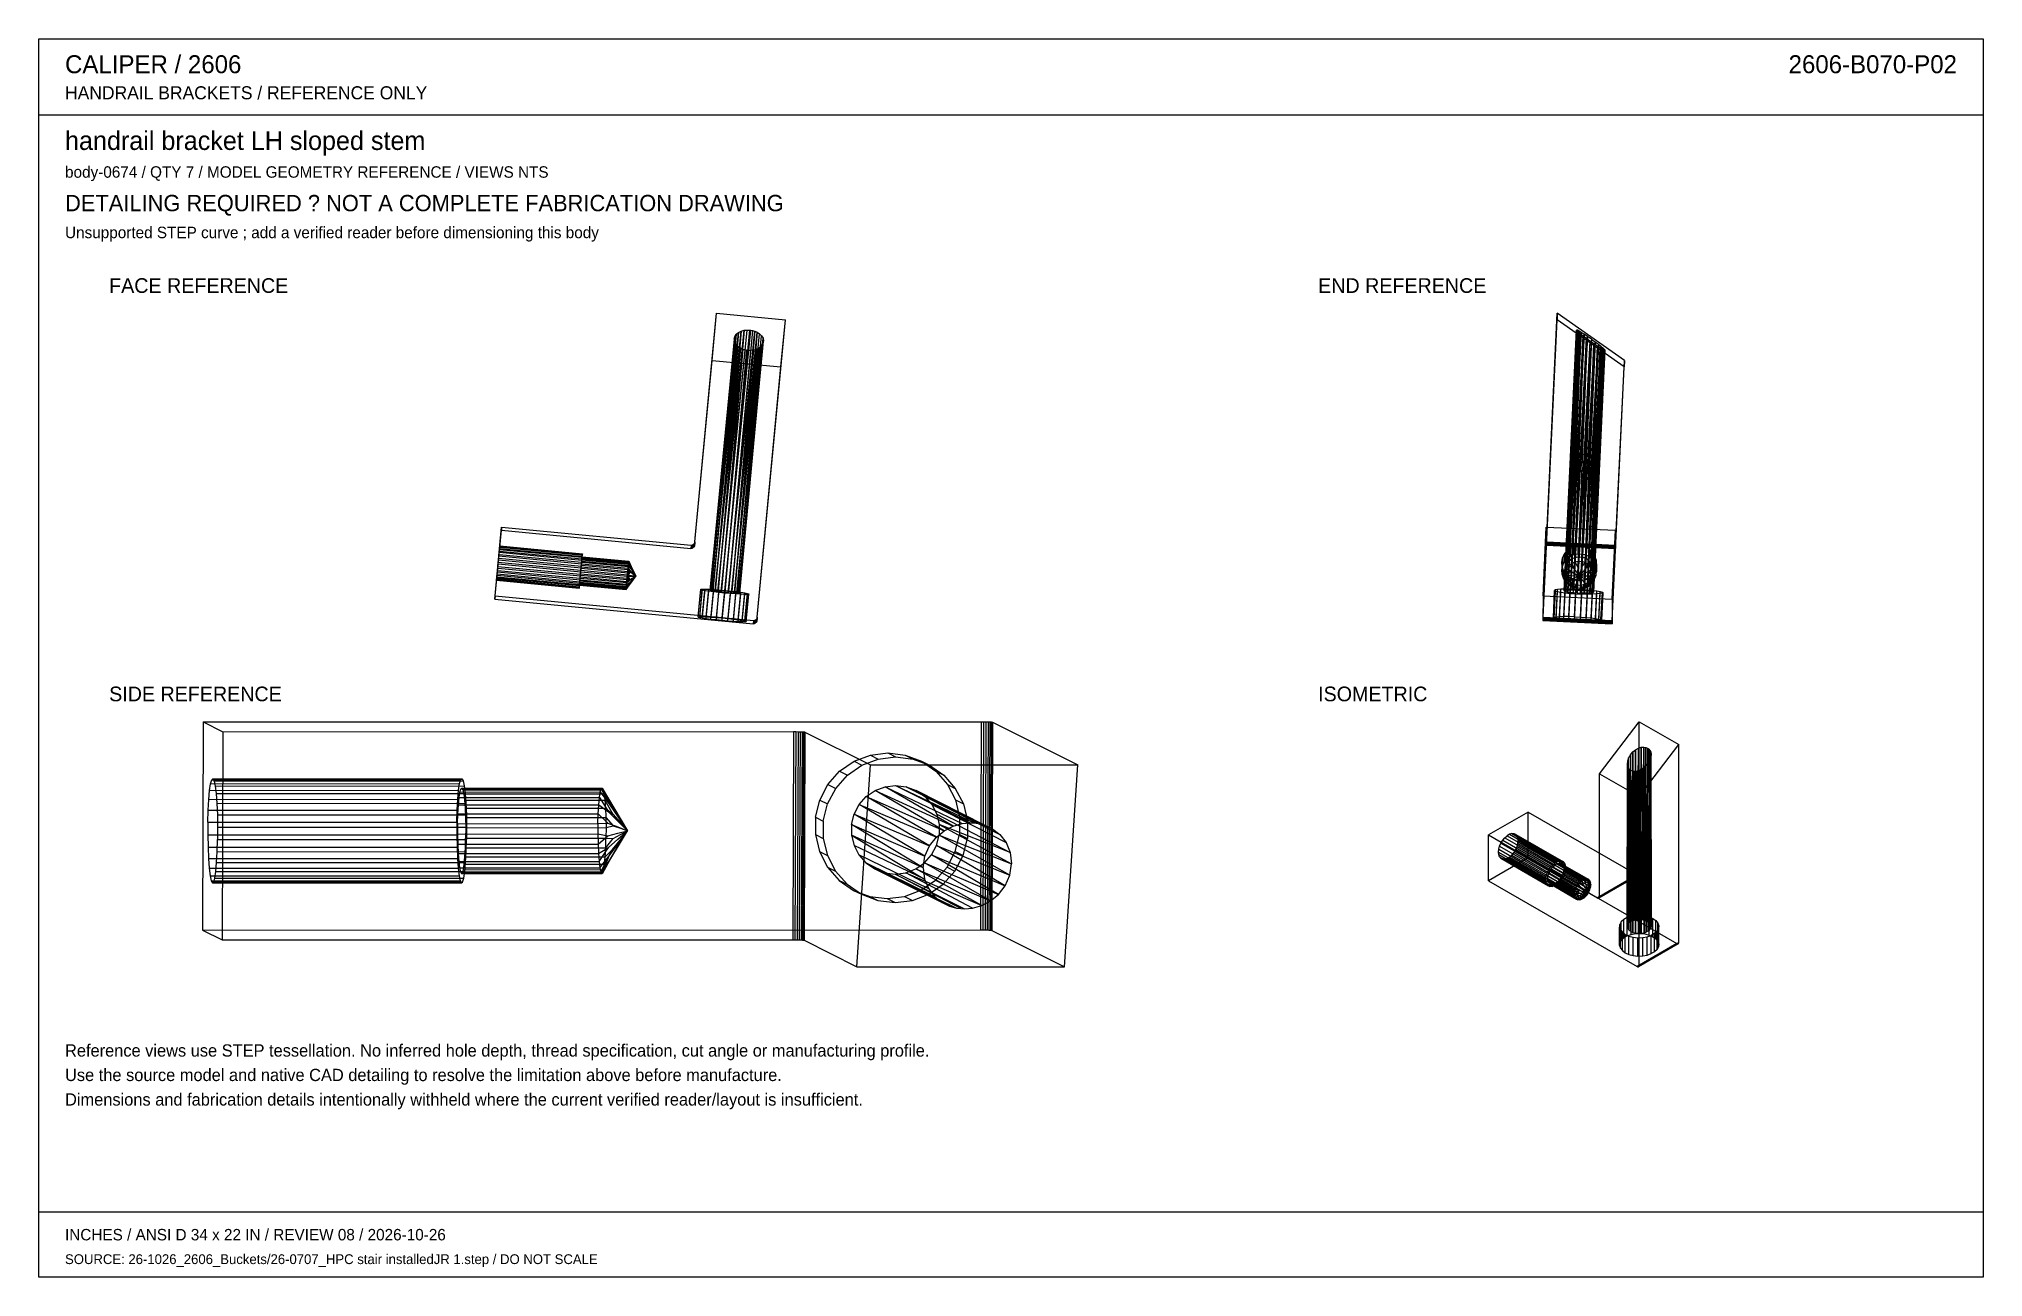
# Model space of a CAD drawing. Header units: inches. Extents: x 0.5 to 33.5, y 0.5 to 21.5.
import ezdxf
from ezdxf.enums import TextEntityAlignment as Align

# ---------------------------------------------------------------- set-up
doc = ezdxf.new("R2010")
doc.units = ezdxf.units.IN
doc.header["$MEASUREMENT"] = 0

msp = doc.modelspace()

# ---------------------------------------------------------------- texts
at = {"layer": 'ANNOTATION'}
for s, height, p in [('CALIPER / 2606', 0.30556, (0.917, 20.944)), ('HANDRAIL BRACKETS / REFERENCE ONLY', 0.22222, (0.917, 20.5)), ('handrail bracket LH sloped stem', 0.31944, (0.917, 19.639)), ('body-0674 / QTY 7 / MODEL GEOMETRY REFERENCE / VIEWS NTS', 0.19444, (0.917, 19.167)), ('DETAILING REQUIRED ? NOT A COMPLETE FABRICATION DRAWING', 0.27778, (0.917, 18.597)), ('Unsupported STEP curve ; add a verified reader before dimensioning this body', 0.19444, (0.917, 18.139)), ('FACE REFERENCE', 0.25, (1.667, 17.208)), ('END REFERENCE', 0.25, (22.222, 17.208)), ('SIDE REFERENCE', 0.25, (1.667, 10.264)), ('ISOMETRIC', 0.25, (22.222, 10.264)), ('Reference views use STEP tessellation. No inferred hole depth, thread specification, cut angle or manufacturing profile.', 0.208333, (0.917, 4.222)), ('Use the source model and native CAD detailing to resolve the limitation above before manufacture.', 0.20833, (0.917, 3.806)), ('Dimensions and fabrication details intentionally withheld where the current verified reader/layout is insufficient.', 0.208333, (0.917, 3.389)), ('INCHES / ANSI D 34 x 22 IN / REVIEW 08 / 2026-10-26', 0.19444, (0.917, 1.097)), ('SOURCE: 26-1026_2606_Buckets/26-0707_HPC stair installedJR 1.step / DO NOT SCALE', 0.16667, (0.917, 0.694))]:
    msp.add_text(s, height=height, dxfattribs=at).set_placement(p)
msp.add_text('2606-B070-P02', height=0.30556, dxfattribs=at).set_placement((33.083, 20.944), align=Align.RIGHT)

# ---------------------------------------------------------------- linework, layer by layer
at = {"layer": 'OUTLINE'}
for p, q in [((0.472, 21.528), (33.528, 21.528)), ((0.472, 0.472), (0.472, 21.528)), ((33.528, 21.528), (33.528, 0.472)), ((0.472, 20.236), (33.528, 20.236)), ((11.624, 12.973), (11.994, 16.861)), ((11.918, 16.061), (11.994, 16.861)), ((11.994, 16.861), (13.165, 16.75)), ((26.103, 12.973), (26.288, 16.861)), ((27.428, 16.061), (26.288, 16.861)), ((26.288, 16.861), (26.288, 16.75)), ((11.931, 12.155), (12.367, 16.537)), ((11.971, 12.154), (12.411, 16.558)), ((12.367, 16.537), (11.971, 12.154)), ((12.02, 12.15), (12.461, 16.572)), ((12.411, 16.558), (12.02, 12.15)), ((12.077, 12.146), (12.513, 16.577)), ((12.461, 16.572), (12.077, 12.146)), ((12.136, 12.141), (12.558, 16.576)), ((12.136, 12.141), (12.579, 16.573)), ((12.603, 16.569), (12.196, 12.135)), ((12.196, 12.135), (12.643, 16.557)), ((12.643, 16.557), (12.252, 12.128)), ((12.252, 12.128), (12.685, 16.539)), ((12.685, 16.539), (12.301, 12.122)), ((12.329, 16.506), (12.367, 16.537)), ((12.367, 16.537), (12.411, 16.558)), ((12.411, 16.558), (12.461, 16.572)), ((12.461, 16.572), (12.513, 16.577)), ((12.513, 16.577), (12.558, 16.576)), ((12.558, 16.576), (12.579, 16.573)), ((12.579, 16.573), (12.603, 16.569)), ((12.603, 16.569), (12.643, 16.557)), ((12.643, 16.557), (12.685, 16.539)), ((12.684, 11.692), (13.165, 16.75)), ((12.685, 16.539), (12.725, 16.512)), ((13.089, 15.95), (13.165, 16.75)), ((26.047, 11.692), (26.288, 16.75)), ((27.427, 15.95), (26.288, 16.75)), ((26.404, 12.141), (26.615, 16.576)), ((26.404, 12.141), (26.616, 16.573)), ((26.412, 12.146), (26.619, 16.577)), ((26.634, 16.572), (26.412, 12.146)), ((26.619, 16.569), (26.412, 12.135)), ((26.412, 12.135), (26.63, 16.557)), ((26.433, 12.15), (26.634, 16.572)), ((26.66, 16.558), (26.433, 12.15)), ((26.63, 16.557), (26.433, 12.128)), ((26.433, 12.128), (26.65, 16.539)), ((26.467, 12.154), (26.66, 16.558)), ((26.65, 16.539), (26.467, 12.122)), ((26.696, 16.537), (26.467, 12.154)), ((26.512, 12.155), (26.696, 16.537)), ((26.619, 16.577), (26.615, 16.576)), ((26.615, 16.576), (26.616, 16.573)), ((26.616, 16.573), (26.619, 16.569)), ((26.634, 16.572), (26.619, 16.577)), ((26.619, 16.569), (26.63, 16.557)), ((26.63, 16.557), (26.65, 16.539)), ((26.66, 16.558), (26.634, 16.572)), ((26.65, 16.539), (26.682, 16.512)), ((26.696, 16.537), (26.66, 16.558)), ((26.745, 16.506), (26.696, 16.537)), ((11.888, 12.154), (12.302, 16.466)), ((12.292, 16.421), (11.888, 12.151)), ((12.292, 16.421), (11.888, 12.154)), ((11.888, 12.151), (12.3, 16.375)), ((12.3, 16.375), (11.902, 12.147)), ((11.903, 12.155), (12.329, 16.506)), ((12.302, 16.466), (11.903, 12.155)), ((12.323, 16.334), (11.93, 12.142)), ((12.329, 16.506), (11.931, 12.155)), ((12.358, 16.299), (11.969, 12.136)), ((11.969, 12.136), (12.399, 16.272)), ((12.399, 16.272), (12.018, 12.13)), ((12.018, 12.13), (12.441, 16.254)), ((12.441, 16.254), (12.075, 12.123)), ((12.075, 12.123), (12.481, 16.242)), ((12.504, 16.238), (12.134, 12.117)), ((12.134, 12.117), (12.526, 16.235)), ((12.194, 12.112), (12.623, 16.239)), ((12.571, 16.234), (12.194, 12.112)), ((12.25, 12.108), (12.673, 16.253)), ((12.623, 16.239), (12.25, 12.108)), ((12.292, 16.421), (12.302, 16.466)), ((12.292, 16.421), (12.3, 16.375)), ((12.3, 16.375), (12.323, 16.334)), ((12.3, 12.104), (12.717, 16.274)), ((12.673, 16.253), (12.3, 12.104)), ((12.301, 12.122), (12.725, 16.512)), ((12.302, 16.466), (12.329, 16.506)), ((12.323, 16.334), (12.358, 16.299)), ((12.34, 12.103), (12.755, 16.305)), ((12.717, 16.274), (12.34, 12.103)), ((12.341, 12.116), (12.76, 16.478)), ((12.358, 16.299), (12.399, 16.272)), ((12.368, 12.103), (12.781, 16.345)), ((12.755, 16.305), (12.368, 12.103)), ((12.369, 12.111), (12.784, 16.436)), ((12.382, 12.104), (12.791, 16.39)), ((12.781, 16.345), (12.382, 12.104)), ((12.784, 16.436), (12.383, 12.107)), ((12.383, 12.107), (12.791, 16.39)), ((12.399, 16.272), (12.441, 16.254)), ((12.441, 16.254), (12.481, 16.242)), ((12.481, 16.242), (12.504, 16.238)), ((12.504, 16.238), (12.526, 16.235)), ((12.526, 16.235), (12.571, 16.234)), ((12.571, 16.234), (12.623, 16.239)), ((12.623, 16.239), (12.673, 16.253)), ((12.673, 16.253), (12.717, 16.274)), ((12.717, 16.274), (12.755, 16.305)), ((12.725, 16.512), (12.76, 16.478)), ((12.755, 16.305), (12.781, 16.345)), ((12.76, 16.478), (12.784, 16.436)), ((12.781, 16.345), (12.791, 16.39)), ((12.784, 16.436), (12.791, 16.39)), ((26.467, 12.122), (26.682, 16.512)), ((26.745, 16.506), (26.512, 12.155)), ((26.512, 12.116), (26.727, 16.478)), ((26.566, 12.155), (26.745, 16.506)), ((26.804, 16.466), (26.566, 12.155)), ((26.566, 12.111), (26.783, 16.436)), ((26.624, 12.154), (26.804, 16.466)), ((26.783, 16.436), (26.624, 12.107)), ((26.869, 16.421), (26.624, 12.154)), ((26.624, 12.107), (26.846, 16.39)), ((26.682, 16.512), (26.727, 16.478)), ((26.684, 12.104), (26.846, 16.39)), ((26.911, 16.345), (26.684, 12.104)), ((26.869, 16.421), (26.685, 12.151)), ((26.685, 12.151), (26.933, 16.375)), ((26.727, 16.478), (26.783, 16.436)), ((26.933, 16.375), (26.743, 12.147)), ((26.743, 12.103), (26.911, 16.345)), ((26.97, 16.305), (26.743, 12.103)), ((26.804, 16.466), (26.745, 16.506)), ((26.783, 16.436), (26.846, 16.39)), ((26.989, 16.334), (26.796, 12.142)), ((26.796, 12.103), (26.97, 16.305)), ((27.019, 16.274), (26.796, 12.103)), ((26.869, 16.421), (26.804, 16.466)), ((26.841, 12.104), (27.019, 16.274)), ((27.056, 16.253), (26.841, 12.104)), ((27.033, 16.299), (26.842, 12.136)), ((26.842, 12.136), (27.065, 16.272)), ((26.911, 16.345), (26.846, 16.39)), ((26.869, 16.421), (26.933, 16.375)), ((27.065, 16.272), (26.876, 12.13)), ((26.876, 12.13), (27.085, 16.254)), ((26.876, 12.108), (27.056, 16.253)), ((27.082, 16.239), (26.876, 12.108)), ((27.085, 16.254), (26.897, 12.123)), ((26.897, 12.123), (27.096, 16.242)), ((26.897, 12.112), (27.082, 16.239)), ((27.096, 16.234), (26.897, 12.112)), ((27.099, 16.238), (26.904, 12.117)), ((26.904, 12.117), (27.1, 16.235)), ((26.97, 16.305), (26.911, 16.345)), ((26.933, 16.375), (26.989, 16.334)), ((27.019, 16.274), (26.97, 16.305)), ((26.989, 16.334), (27.033, 16.299)), ((27.056, 16.253), (27.019, 16.274)), ((27.033, 16.299), (27.065, 16.272)), ((27.082, 16.239), (27.056, 16.253)), ((27.065, 16.272), (27.085, 16.254)), ((27.096, 16.234), (27.082, 16.239)), ((27.085, 16.254), (27.096, 16.242)), ((27.096, 16.242), (27.099, 16.238)), ((27.1, 16.235), (27.096, 16.234)), ((27.099, 16.238), (27.1, 16.235)), ((11.619, 12.917), (11.918, 16.061)), ((11.918, 16.061), (13.089, 15.95)), ((12.679, 11.636), (13.089, 15.95)), ((27.222, 11.636), (27.427, 15.95)), ((27.278, 12.917), (27.428, 16.061)), ((27.428, 16.061), (27.427, 15.95)), ((8.229, 12.056), (8.34, 13.226)), ((8.34, 13.226), (8.335, 13.171)), ((8.34, 13.226), (11.56, 12.92)), ((26.046, 12.056), (26.101, 13.226)), ((26.101, 13.226), (26.1, 12.92)), ((26.101, 13.226), (27.276, 13.171)), ((8.224, 12.001), (8.335, 13.171)), ((8.305, 12.862), (8.308, 12.892)), ((8.307, 12.882), (8.309, 12.902)), ((8.308, 12.892), (8.31, 12.905)), ((8.308, 12.892), (9.714, 12.758)), ((8.31, 12.905), (8.309, 12.902)), ((8.309, 12.902), (9.715, 12.768)), ((8.31, 12.905), (9.715, 12.772)), ((8.335, 13.171), (11.555, 12.864)), ((11.56, 12.92), (11.555, 12.864)), ((11.56, 12.92), (11.573, 12.92)), ((11.573, 12.92), (11.569, 12.865)), ((11.573, 12.92), (11.586, 12.923)), ((11.586, 12.923), (11.581, 12.868)), ((11.586, 12.923), (11.598, 12.929)), ((11.598, 12.929), (11.593, 12.874)), ((11.598, 12.929), (11.608, 12.937)), ((11.608, 12.937), (11.603, 12.882)), ((11.603, 12.882), (11.611, 12.892)), ((11.608, 12.937), (11.616, 12.948)), ((11.616, 12.948), (11.611, 12.892)), ((11.611, 12.892), (11.617, 12.904)), ((11.616, 12.948), (11.622, 12.96)), ((11.622, 12.96), (11.617, 12.904)), ((11.617, 12.904), (11.619, 12.917)), ((11.624, 12.973), (11.619, 12.917)), ((11.622, 12.96), (11.624, 12.973)), ((26.1, 12.92), (26.101, 12.92)), ((26.1, 12.92), (27.275, 12.864)), ((26.101, 12.937), (26.102, 12.948)), ((26.101, 12.929), (26.101, 12.937)), ((26.101, 12.937), (27.276, 12.882)), ((26.101, 12.923), (26.101, 12.929)), ((26.101, 12.929), (27.276, 12.874)), ((26.101, 12.92), (26.101, 12.923)), ((26.101, 12.923), (27.276, 12.868)), ((26.101, 12.92), (27.276, 12.865)), ((26.102, 12.948), (26.103, 12.96)), ((26.102, 12.948), (27.277, 12.892)), ((26.103, 12.973), (27.278, 12.917)), ((26.103, 12.96), (26.103, 12.973)), ((26.103, 12.96), (27.278, 12.904)), ((26.506, 12.862), (26.57, 12.892)), ((26.57, 12.892), (26.639, 12.905)), ((26.57, 12.892), (26.57, 12.758)), ((26.639, 12.905), (26.71, 12.902)), ((26.639, 12.905), (26.639, 12.772)), ((26.778, 12.882), (26.71, 12.902)), ((26.71, 12.902), (26.71, 12.768)), ((27.221, 12.001), (27.276, 13.171)), ((27.276, 13.171), (27.275, 12.864)), ((27.276, 12.882), (27.277, 12.892)), ((27.277, 12.892), (27.278, 12.904)), ((27.278, 12.904), (27.278, 12.917)), ((8.274, 12.53), (8.281, 12.599)), ((8.276, 12.557), (8.283, 12.627)), ((8.281, 12.599), (8.287, 12.67)), ((8.281, 12.599), (9.686, 12.466)), ((8.283, 12.627), (8.29, 12.697)), ((8.283, 12.627), (9.688, 12.494)), ((8.287, 12.67), (8.294, 12.737)), ((8.287, 12.67), (9.693, 12.536)), ((8.29, 12.697), (8.296, 12.762)), ((8.29, 12.697), (9.695, 12.563)), ((8.294, 12.737), (8.299, 12.797)), ((8.294, 12.737), (9.699, 12.603)), ((8.296, 12.762), (8.301, 12.818)), ((8.296, 12.762), (9.701, 12.628)), ((8.299, 12.797), (8.304, 12.846)), ((8.299, 12.797), (9.705, 12.663)), ((8.301, 12.818), (8.305, 12.862)), ((8.301, 12.818), (9.706, 12.684)), ((8.304, 12.846), (8.307, 12.882)), ((8.304, 12.846), (9.709, 12.713)), ((8.305, 12.862), (9.711, 12.728)), ((8.307, 12.882), (9.713, 12.748)), ((9.688, 12.494), (9.695, 12.563)), ((9.692, 12.526), (9.697, 12.581)), ((9.693, 12.536), (9.699, 12.603)), ((9.694, 12.548), (9.699, 12.602)), ((9.695, 12.563), (9.701, 12.628)), ((9.697, 12.581), (9.701, 12.631)), ((9.697, 12.581), (10.489, 12.506)), ((9.699, 12.603), (9.705, 12.663)), ((9.699, 12.602), (9.703, 12.648)), ((9.699, 12.602), (10.491, 12.526)), ((9.701, 12.628), (9.706, 12.684)), ((9.701, 12.631), (9.705, 12.671)), ((9.701, 12.631), (10.494, 12.555)), ((9.703, 12.648), (9.706, 12.684)), ((9.703, 12.648), (10.495, 12.572)), ((9.705, 12.663), (9.709, 12.713)), ((9.705, 12.671), (9.708, 12.701)), ((9.705, 12.671), (10.498, 12.596)), ((9.706, 12.684), (9.711, 12.728)), ((9.706, 12.684), (9.709, 12.709)), ((9.706, 12.684), (10.499, 12.609)), ((9.708, 12.701), (9.71, 12.717)), ((9.708, 12.701), (10.5, 12.625)), ((9.709, 12.713), (9.713, 12.748)), ((9.709, 12.709), (9.71, 12.72)), ((9.709, 12.709), (10.501, 12.633)), ((9.71, 12.72), (10.502, 12.645)), ((9.71, 12.72), (9.71, 12.717)), ((9.71, 12.717), (10.502, 12.642)), ((9.711, 12.728), (9.714, 12.758)), ((9.713, 12.748), (9.715, 12.768)), ((9.714, 12.758), (9.715, 12.772)), ((9.715, 12.772), (9.715, 12.768)), ((10.491, 12.526), (10.495, 12.572)), ((10.494, 12.555), (10.498, 12.596)), ((10.495, 12.572), (10.499, 12.609)), ((10.495, 12.572), (10.54, 12.53)), ((10.498, 12.596), (10.5, 12.625)), ((10.498, 12.596), (10.539, 12.521)), ((10.499, 12.609), (10.501, 12.633)), ((10.499, 12.609), (10.54, 12.53)), ((10.5, 12.625), (10.502, 12.642)), ((10.5, 12.625), (10.542, 12.555)), ((10.501, 12.633), (10.502, 12.645)), ((10.501, 12.633), (10.543, 12.558)), ((10.502, 12.645), (10.502, 12.642)), ((10.502, 12.645), (10.543, 12.558)), ((10.502, 12.642), (10.542, 12.555)), ((11.555, 12.864), (11.569, 12.865)), ((11.569, 12.865), (11.581, 12.868)), ((11.581, 12.868), (11.593, 12.874)), ((11.593, 12.874), (11.603, 12.882)), ((26.367, 12.627), (26.379, 12.697)), ((26.367, 12.627), (26.367, 12.494)), ((26.373, 12.557), (26.367, 12.627)), ((26.367, 12.494), (26.379, 12.563)), ((26.379, 12.697), (26.407, 12.762)), ((26.379, 12.697), (26.379, 12.563)), ((26.379, 12.563), (26.407, 12.628)), ((26.407, 12.762), (26.45, 12.818)), ((26.407, 12.762), (26.407, 12.628)), ((26.407, 12.628), (26.45, 12.684)), ((26.429, 12.548), (26.452, 12.602)), ((26.45, 12.818), (26.506, 12.862)), ((26.45, 12.818), (26.45, 12.684)), ((26.45, 12.684), (26.505, 12.728)), ((26.452, 12.602), (26.487, 12.648)), ((26.452, 12.602), (26.452, 12.526)), ((26.452, 12.526), (26.487, 12.572)), ((26.487, 12.648), (26.533, 12.684)), ((26.487, 12.648), (26.487, 12.572)), ((26.487, 12.572), (26.533, 12.609)), ((26.487, 12.572), (26.566, 12.53)), ((26.506, 12.862), (26.505, 12.728)), ((26.505, 12.728), (26.57, 12.758)), ((26.533, 12.684), (26.586, 12.709)), ((26.533, 12.684), (26.533, 12.609)), ((26.533, 12.609), (26.585, 12.633)), ((26.533, 12.609), (26.566, 12.53)), ((26.57, 12.758), (26.639, 12.772)), ((26.586, 12.709), (26.585, 12.633)), ((26.585, 12.633), (26.643, 12.645)), ((26.585, 12.633), (26.632, 12.558)), ((26.586, 12.709), (26.643, 12.72)), ((26.643, 12.645), (26.632, 12.558)), ((26.639, 12.772), (26.71, 12.768)), ((26.643, 12.72), (26.643, 12.645)), ((26.643, 12.72), (26.701, 12.717)), ((26.643, 12.645), (26.701, 12.642)), ((26.701, 12.717), (26.701, 12.642)), ((26.757, 12.701), (26.701, 12.717)), ((26.757, 12.625), (26.701, 12.642)), ((26.701, 12.642), (26.704, 12.555)), ((26.757, 12.625), (26.704, 12.555)), ((26.778, 12.748), (26.71, 12.768)), ((26.757, 12.701), (26.757, 12.625)), ((26.807, 12.671), (26.757, 12.701)), ((26.807, 12.596), (26.757, 12.625)), ((26.807, 12.596), (26.767, 12.521)), ((26.839, 12.846), (26.778, 12.882)), ((26.778, 12.882), (26.778, 12.748)), ((26.839, 12.713), (26.778, 12.748)), ((26.807, 12.671), (26.807, 12.596)), ((26.849, 12.631), (26.807, 12.671)), ((26.849, 12.555), (26.807, 12.596)), ((26.89, 12.797), (26.839, 12.846)), ((26.839, 12.846), (26.839, 12.713)), ((26.89, 12.663), (26.839, 12.713)), ((26.849, 12.631), (26.849, 12.555)), ((26.88, 12.581), (26.849, 12.631)), ((26.88, 12.581), (26.88, 12.506)), ((26.898, 12.526), (26.88, 12.581)), ((26.928, 12.737), (26.89, 12.797)), ((26.89, 12.797), (26.89, 12.663)), ((26.927, 12.603), (26.89, 12.663)), ((26.928, 12.737), (26.927, 12.603)), ((26.949, 12.536), (26.927, 12.603)), ((26.95, 12.67), (26.928, 12.737)), ((26.943, 12.53), (26.955, 12.599)), ((26.95, 12.67), (26.949, 12.536)), ((26.955, 12.599), (26.95, 12.67)), ((26.955, 12.599), (26.954, 12.466)), ((27.275, 12.864), (27.276, 12.865)), ((27.276, 12.874), (27.276, 12.882)), ((27.276, 12.868), (27.276, 12.874)), ((27.276, 12.865), (27.276, 12.868)), ((8.254, 12.325), (8.256, 12.345)), ((8.254, 12.321), (8.255, 12.335)), ((8.254, 12.325), (9.66, 12.191)), ((8.254, 12.325), (8.254, 12.321)), ((8.254, 12.321), (9.659, 12.188)), ((8.255, 12.335), (8.258, 12.365)), ((8.255, 12.335), (9.661, 12.201)), ((8.256, 12.345), (8.26, 12.381)), ((8.256, 12.345), (9.662, 12.211)), ((8.258, 12.365), (8.262, 12.409)), ((8.258, 12.365), (9.664, 12.231)), ((8.26, 12.381), (8.264, 12.43)), ((8.26, 12.381), (9.665, 12.247)), ((8.262, 12.409), (8.268, 12.465)), ((8.262, 12.409), (9.668, 12.275)), ((8.264, 12.43), (8.27, 12.49)), ((8.264, 12.43), (9.67, 12.296)), ((8.268, 12.465), (8.274, 12.53)), ((8.268, 12.465), (9.673, 12.332)), ((8.27, 12.49), (8.276, 12.557)), ((8.27, 12.49), (9.675, 12.356)), ((8.274, 12.53), (9.679, 12.396)), ((8.276, 12.557), (9.682, 12.423)), ((9.661, 12.201), (9.664, 12.231)), ((9.662, 12.211), (9.665, 12.247)), ((9.664, 12.231), (9.668, 12.275)), ((9.664, 12.24), (9.665, 12.251)), ((9.665, 12.242), (9.664, 12.24)), ((9.664, 12.24), (10.456, 12.164)), ((9.665, 12.247), (9.67, 12.296)), ((9.665, 12.251), (9.668, 12.275)), ((9.665, 12.242), (9.666, 12.259)), ((9.665, 12.251), (10.458, 12.176)), ((9.665, 12.242), (10.457, 12.167)), ((9.666, 12.259), (9.669, 12.288)), ((9.666, 12.259), (10.458, 12.184)), ((9.668, 12.275), (9.673, 12.332)), ((9.668, 12.275), (9.671, 12.312)), ((9.668, 12.275), (10.46, 12.2)), ((9.669, 12.288), (9.673, 12.329)), ((9.669, 12.288), (10.461, 12.213)), ((9.67, 12.296), (9.675, 12.356)), ((9.671, 12.312), (9.676, 12.358)), ((9.671, 12.312), (10.463, 12.236)), ((9.673, 12.332), (9.679, 12.396)), ((9.673, 12.329), (9.677, 12.378)), ((9.673, 12.329), (10.465, 12.254)), ((9.675, 12.356), (9.682, 12.423)), ((9.676, 12.358), (9.681, 12.411)), ((9.676, 12.358), (10.468, 12.283)), ((9.677, 12.378), (9.683, 12.433)), ((9.677, 12.378), (10.47, 12.303)), ((9.679, 12.396), (9.686, 12.466)), ((9.681, 12.411), (9.686, 12.468)), ((9.681, 12.411), (10.473, 12.336)), ((9.682, 12.423), (9.688, 12.494)), ((9.683, 12.433), (9.688, 12.491)), ((9.683, 12.433), (10.475, 12.358)), ((9.686, 12.466), (9.693, 12.536)), ((9.686, 12.468), (9.692, 12.526)), ((9.686, 12.468), (10.478, 12.393)), ((9.688, 12.491), (9.694, 12.548)), ((9.688, 12.491), (10.48, 12.416)), ((9.692, 12.526), (10.484, 12.451)), ((9.694, 12.548), (10.486, 12.473)), ((10.456, 12.164), (10.512, 12.242)), ((10.457, 12.167), (10.513, 12.245)), ((10.458, 12.184), (10.513, 12.245)), ((10.458, 12.176), (10.512, 12.242)), ((10.46, 12.2), (10.515, 12.27)), ((10.46, 12.2), (10.463, 12.236)), ((10.461, 12.213), (10.516, 12.279)), ((10.461, 12.213), (10.465, 12.254)), ((10.463, 12.236), (10.468, 12.283)), ((10.463, 12.236), (10.515, 12.27)), ((10.465, 12.254), (10.47, 12.303)), ((10.465, 12.254), (10.516, 12.279)), ((10.468, 12.283), (10.473, 12.336)), ((10.468, 12.283), (10.52, 12.323)), ((10.47, 12.303), (10.475, 12.358)), ((10.47, 12.303), (10.521, 12.337)), ((10.473, 12.336), (10.478, 12.393)), ((10.473, 12.336), (10.52, 12.323)), ((10.475, 12.358), (10.48, 12.416)), ((10.475, 12.358), (10.521, 12.337)), ((10.478, 12.393), (10.533, 12.463)), ((10.478, 12.393), (10.484, 12.451)), ((10.478, 12.393), (10.52, 12.323)), ((10.478, 12.393), (10.624, 12.391)), ((10.48, 12.416), (10.535, 12.476)), ((10.48, 12.416), (10.486, 12.473)), ((10.48, 12.416), (10.521, 12.337)), ((10.48, 12.416), (10.624, 12.391)), ((10.484, 12.451), (10.489, 12.506)), ((10.484, 12.451), (10.533, 12.463)), ((10.486, 12.473), (10.491, 12.526)), ((10.486, 12.473), (10.535, 12.476)), ((10.489, 12.506), (10.494, 12.555)), ((10.489, 12.506), (10.533, 12.463)), ((10.491, 12.526), (10.535, 12.476)), ((10.494, 12.555), (10.539, 12.521)), ((10.512, 12.242), (10.568, 12.316)), ((10.513, 12.245), (10.568, 12.318)), ((10.515, 12.27), (10.57, 12.33)), ((10.516, 12.279), (10.57, 12.335)), ((10.52, 12.323), (10.624, 12.391)), ((10.52, 12.323), (10.572, 12.357)), ((10.521, 12.337), (10.624, 12.391)), ((10.521, 12.337), (10.573, 12.364)), ((10.533, 12.463), (10.624, 12.391)), ((10.533, 12.463), (10.579, 12.427)), ((10.535, 12.476), (10.624, 12.391)), ((10.535, 12.476), (10.579, 12.434)), ((10.539, 12.521), (10.581, 12.456)), ((10.54, 12.53), (10.582, 12.46)), ((10.542, 12.555), (10.583, 12.473)), ((10.543, 12.558), (10.583, 12.474)), ((10.568, 12.318), (10.624, 12.391)), ((10.568, 12.316), (10.624, 12.391)), ((10.57, 12.335), (10.624, 12.391)), ((10.57, 12.33), (10.624, 12.391)), ((10.572, 12.357), (10.624, 12.391)), ((10.573, 12.364), (10.624, 12.391)), ((10.579, 12.434), (10.624, 12.391)), ((10.579, 12.427), (10.624, 12.391)), ((10.581, 12.456), (10.624, 12.391)), ((10.582, 12.46), (10.624, 12.391)), ((10.583, 12.474), (10.624, 12.391)), ((10.583, 12.473), (10.624, 12.391)), ((26.372, 12.423), (26.367, 12.494)), ((26.373, 12.557), (26.372, 12.423)), ((26.394, 12.356), (26.372, 12.423)), ((26.395, 12.49), (26.373, 12.557)), ((26.395, 12.49), (26.394, 12.356)), ((26.432, 12.296), (26.394, 12.356)), ((26.432, 12.43), (26.395, 12.49)), ((26.419, 12.491), (26.429, 12.548)), ((26.419, 12.491), (26.419, 12.416)), ((26.423, 12.433), (26.419, 12.491)), ((26.419, 12.416), (26.519, 12.476)), ((26.419, 12.416), (26.429, 12.473)), ((26.423, 12.358), (26.419, 12.416)), ((26.419, 12.416), (26.512, 12.337)), ((26.419, 12.416), (26.66, 12.391)), ((26.423, 12.433), (26.423, 12.358)), ((26.441, 12.378), (26.423, 12.433)), ((26.441, 12.303), (26.423, 12.358)), ((26.423, 12.358), (26.512, 12.337)), ((26.429, 12.548), (26.429, 12.473)), ((26.429, 12.473), (26.452, 12.526)), ((26.429, 12.473), (26.519, 12.476)), ((26.432, 12.43), (26.432, 12.296)), ((26.483, 12.381), (26.432, 12.43)), ((26.482, 12.247), (26.432, 12.296)), ((26.441, 12.378), (26.441, 12.303)), ((26.472, 12.329), (26.441, 12.378)), ((26.441, 12.303), (26.512, 12.337)), ((26.472, 12.254), (26.441, 12.303)), ((26.452, 12.526), (26.519, 12.476)), ((26.472, 12.329), (26.472, 12.254)), ((26.514, 12.288), (26.472, 12.329)), ((26.472, 12.254), (26.554, 12.279)), ((26.514, 12.213), (26.472, 12.254)), ((26.483, 12.381), (26.482, 12.247)), ((26.544, 12.211), (26.482, 12.247)), ((26.544, 12.345), (26.483, 12.381)), ((26.512, 12.337), (26.66, 12.391)), ((26.512, 12.337), (26.586, 12.364)), ((26.514, 12.288), (26.514, 12.213)), ((26.564, 12.259), (26.514, 12.288)), ((26.514, 12.213), (26.554, 12.279)), ((26.519, 12.476), (26.66, 12.391)), ((26.519, 12.476), (26.59, 12.434)), ((26.544, 12.345), (26.544, 12.211)), ((26.612, 12.325), (26.544, 12.345)), ((26.554, 12.279), (26.607, 12.335)), ((26.564, 12.259), (26.564, 12.184)), ((26.62, 12.242), (26.564, 12.259)), ((26.564, 12.184), (26.617, 12.245)), ((26.566, 12.53), (26.613, 12.46)), ((26.586, 12.364), (26.66, 12.391)), ((26.59, 12.434), (26.66, 12.391)), ((26.607, 12.335), (26.66, 12.391)), ((26.612, 12.325), (26.611, 12.191)), ((26.612, 12.325), (26.683, 12.321)), ((26.613, 12.46), (26.66, 12.391)), ((26.617, 12.245), (26.639, 12.318)), ((26.62, 12.167), (26.617, 12.245)), ((26.62, 12.242), (26.62, 12.167)), ((26.62, 12.242), (26.678, 12.24)), ((26.632, 12.558), (26.646, 12.474)), ((26.639, 12.318), (26.66, 12.391)), ((26.646, 12.474), (26.66, 12.391)), ((26.682, 12.473), (26.66, 12.391)), ((26.809, 12.463), (26.66, 12.391)), ((26.714, 12.456), (26.66, 12.391)), ((26.735, 12.427), (26.66, 12.391)), ((26.902, 12.393), (26.66, 12.391)), ((26.675, 12.316), (26.66, 12.391)), ((26.708, 12.33), (26.66, 12.391)), ((26.731, 12.357), (26.66, 12.391)), ((26.802, 12.323), (26.66, 12.391)), ((26.689, 12.242), (26.675, 12.316)), ((26.678, 12.24), (26.736, 12.251)), ((26.678, 12.164), (26.689, 12.242)), ((26.678, 12.24), (26.678, 12.164)), ((26.704, 12.555), (26.682, 12.473)), ((26.683, 12.321), (26.682, 12.188)), ((26.683, 12.321), (26.752, 12.335)), ((26.735, 12.176), (26.689, 12.242)), ((26.755, 12.27), (26.708, 12.33)), ((26.767, 12.521), (26.714, 12.456)), ((26.802, 12.323), (26.731, 12.357)), ((26.809, 12.463), (26.735, 12.427)), ((26.736, 12.251), (26.735, 12.176)), ((26.736, 12.251), (26.788, 12.275)), ((26.752, 12.335), (26.817, 12.365)), ((26.752, 12.335), (26.752, 12.201)), ((26.752, 12.201), (26.816, 12.231)), ((26.788, 12.2), (26.755, 12.27)), ((26.834, 12.236), (26.755, 12.27)), ((26.849, 12.555), (26.767, 12.521)), ((26.788, 12.275), (26.834, 12.312)), ((26.788, 12.275), (26.788, 12.2)), ((26.788, 12.2), (26.834, 12.236)), ((26.902, 12.393), (26.802, 12.323)), ((26.892, 12.336), (26.802, 12.323)), ((26.869, 12.283), (26.802, 12.323)), ((26.88, 12.506), (26.809, 12.463)), ((26.902, 12.393), (26.809, 12.463)), ((26.898, 12.451), (26.809, 12.463)), ((26.817, 12.365), (26.816, 12.231)), ((26.816, 12.231), (26.871, 12.275)), ((26.817, 12.365), (26.872, 12.409)), ((26.834, 12.312), (26.869, 12.358)), ((26.834, 12.312), (26.834, 12.236)), ((26.834, 12.236), (26.869, 12.283)), ((26.88, 12.506), (26.849, 12.555)), ((26.869, 12.358), (26.893, 12.411)), ((26.869, 12.358), (26.869, 12.283)), ((26.869, 12.283), (26.892, 12.336)), ((26.872, 12.409), (26.871, 12.275)), ((26.871, 12.275), (26.914, 12.332)), ((26.872, 12.409), (26.915, 12.465)), ((26.898, 12.451), (26.88, 12.506)), ((26.893, 12.411), (26.892, 12.336)), ((26.892, 12.336), (26.902, 12.393)), ((26.893, 12.411), (26.902, 12.468)), ((26.898, 12.526), (26.898, 12.451)), ((26.902, 12.468), (26.898, 12.526)), ((26.902, 12.393), (26.898, 12.451)), ((26.902, 12.468), (26.902, 12.393)), ((26.915, 12.465), (26.914, 12.332)), ((26.914, 12.332), (26.943, 12.396)), ((26.915, 12.465), (26.943, 12.53)), ((26.943, 12.53), (26.943, 12.396)), ((26.943, 12.396), (26.954, 12.466)), ((26.954, 12.466), (26.949, 12.536)), ((8.229, 12.056), (8.224, 12.001)), ((8.224, 12.001), (12.615, 11.583)), ((8.229, 12.056), (12.62, 11.639)), ((9.659, 12.188), (9.661, 12.201)), ((9.66, 12.191), (9.659, 12.188)), ((9.66, 12.191), (9.662, 12.211)), ((10.456, 12.164), (10.458, 12.176)), ((10.457, 12.167), (10.456, 12.164)), ((10.457, 12.167), (10.458, 12.184)), ((10.458, 12.184), (10.461, 12.213)), ((10.458, 12.176), (10.46, 12.2)), ((11.684, 11.702), (11.729, 12.17)), ((11.684, 11.697), (11.728, 12.165)), ((11.707, 11.691), (11.751, 12.159)), ((11.708, 11.704), (11.753, 12.172)), ((11.729, 12.17), (11.728, 12.165)), ((11.728, 12.165), (11.751, 12.159)), ((11.729, 12.17), (11.753, 12.172)), ((11.751, 12.159), (11.797, 12.15)), ((11.752, 11.682), (11.797, 12.15)), ((11.753, 12.172), (11.799, 12.172)), ((11.754, 11.704), (11.799, 12.172)), ((11.797, 12.15), (11.862, 12.14)), ((11.799, 12.172), (11.865, 12.169)), ((11.818, 11.672), (11.862, 12.14)), ((11.82, 11.701), (11.865, 12.169)), ((11.862, 12.14), (11.943, 12.13)), ((11.865, 12.169), (11.946, 12.164)), ((11.888, 12.154), (11.903, 12.155)), ((11.888, 12.154), (11.888, 12.151)), ((11.888, 12.151), (11.902, 12.147)), ((11.899, 11.662), (11.943, 12.13)), ((11.902, 11.696), (11.946, 12.164)), ((11.902, 12.147), (11.93, 12.142)), ((11.903, 12.155), (11.931, 12.155)), ((11.93, 12.142), (11.969, 12.136)), ((11.931, 12.155), (11.971, 12.154)), ((11.943, 12.13), (12.035, 12.12)), ((11.946, 12.164), (12.039, 12.157)), ((11.969, 12.136), (12.018, 12.13)), ((11.971, 12.154), (12.02, 12.15)), ((11.991, 11.652), (12.035, 12.12)), ((11.994, 11.689), (12.039, 12.157)), ((12.018, 12.13), (12.075, 12.123)), ((12.02, 12.15), (12.077, 12.146)), ((12.035, 12.12), (12.133, 12.11)), ((12.039, 12.157), (12.137, 12.148)), ((12.075, 12.123), (12.134, 12.117)), ((12.077, 12.146), (12.136, 12.141)), ((12.089, 11.642), (12.133, 12.11)), ((12.092, 11.681), (12.137, 12.148)), ((12.133, 12.11), (12.232, 12.101)), ((12.134, 12.117), (12.194, 12.112)), ((12.136, 12.141), (12.196, 12.135)), ((12.137, 12.148), (12.235, 12.139)), ((12.187, 11.633), (12.232, 12.101)), ((12.19, 11.671), (12.235, 12.139)), ((12.194, 12.112), (12.25, 12.108)), ((12.196, 12.135), (12.252, 12.128)), ((12.232, 12.101), (12.324, 12.094)), ((12.235, 12.139), (12.327, 12.128)), ((12.25, 12.108), (12.3, 12.104)), ((12.252, 12.128), (12.301, 12.122)), ((12.28, 11.626), (12.324, 12.094)), ((12.283, 11.66), (12.327, 12.128)), ((12.3, 12.104), (12.34, 12.103)), ((12.301, 12.122), (12.341, 12.116)), ((12.324, 12.094), (12.406, 12.089)), ((12.327, 12.128), (12.408, 12.118)), ((12.34, 12.103), (12.368, 12.103)), ((12.341, 12.116), (12.369, 12.111)), ((12.361, 11.621), (12.406, 12.089)), ((12.364, 11.65), (12.408, 12.118)), ((12.368, 12.103), (12.382, 12.104)), ((12.369, 12.111), (12.383, 12.107)), ((12.383, 12.107), (12.382, 12.104)), ((12.406, 12.089), (12.472, 12.086)), ((12.408, 12.118), (12.473, 12.108)), ((12.427, 11.618), (12.472, 12.086)), ((12.429, 11.64), (12.473, 12.108)), ((12.472, 12.086), (12.518, 12.086)), ((12.473, 12.108), (12.519, 12.099)), ((12.473, 11.618), (12.518, 12.086)), ((12.475, 11.632), (12.519, 12.099)), ((12.497, 11.62), (12.542, 12.088)), ((12.498, 11.625), (12.542, 12.093)), ((12.518, 12.086), (12.542, 12.088)), ((12.519, 12.099), (12.542, 12.093)), ((12.542, 12.093), (12.542, 12.088)), ((26.046, 12.056), (26.044, 11.639)), ((26.046, 12.056), (27.221, 12.001)), ((26.221, 11.681), (26.243, 12.148)), ((26.233, 11.689), (26.255, 12.157)), ((26.233, 11.671), (26.255, 12.139)), ((26.255, 12.157), (26.243, 12.148)), ((26.243, 12.148), (26.255, 12.139)), ((26.29, 12.164), (26.255, 12.157)), ((26.255, 12.139), (26.29, 12.128)), ((26.268, 11.696), (26.29, 12.164)), ((26.268, 11.66), (26.29, 12.128)), ((26.347, 12.169), (26.29, 12.164)), ((26.29, 12.128), (26.346, 12.118)), ((26.324, 11.701), (26.347, 12.169)), ((26.324, 11.65), (26.346, 12.118)), ((26.346, 12.118), (26.421, 12.108)), ((26.421, 12.172), (26.347, 12.169)), ((26.398, 11.64), (26.421, 12.108)), ((26.399, 11.704), (26.421, 12.172)), ((26.412, 12.146), (26.404, 12.141)), ((26.404, 12.141), (26.412, 12.135)), ((26.433, 12.15), (26.412, 12.146)), ((26.412, 12.135), (26.433, 12.128)), ((26.509, 12.172), (26.421, 12.172)), ((26.421, 12.108), (26.508, 12.099)), ((26.467, 12.154), (26.433, 12.15)), ((26.433, 12.128), (26.467, 12.122)), ((26.512, 12.155), (26.467, 12.154)), ((26.467, 12.122), (26.512, 12.116)), ((26.486, 11.704), (26.509, 12.172)), ((26.486, 11.632), (26.508, 12.099)), ((26.508, 12.099), (26.605, 12.093)), ((26.605, 12.17), (26.509, 12.172)), ((26.566, 12.155), (26.512, 12.155)), ((26.512, 12.116), (26.566, 12.111)), ((26.564, 12.184), (26.514, 12.213)), ((26.611, 12.191), (26.544, 12.211)), ((26.62, 12.167), (26.564, 12.184)), ((26.624, 12.154), (26.566, 12.155)), ((26.566, 12.111), (26.624, 12.107)), ((26.582, 11.625), (26.605, 12.093)), ((26.583, 11.702), (26.605, 12.17)), ((26.605, 12.17), (26.704, 12.165)), ((26.605, 12.093), (26.704, 12.088)), ((26.611, 12.191), (26.682, 12.188)), ((26.62, 12.167), (26.678, 12.164)), ((26.624, 12.154), (26.685, 12.151)), ((26.624, 12.107), (26.684, 12.104)), ((26.678, 12.164), (26.735, 12.176)), ((26.682, 12.188), (26.752, 12.201)), ((26.682, 11.697), (26.704, 12.165)), ((26.682, 11.62), (26.704, 12.088)), ((26.743, 12.103), (26.684, 12.104)), ((26.685, 12.151), (26.743, 12.147)), ((26.704, 12.165), (26.8, 12.159)), ((26.8, 12.086), (26.704, 12.088)), ((26.735, 12.176), (26.788, 12.2)), ((26.743, 12.147), (26.796, 12.142)), ((26.796, 12.103), (26.743, 12.103)), ((26.778, 11.691), (26.8, 12.159)), ((26.778, 11.618), (26.8, 12.086)), ((26.796, 12.142), (26.842, 12.136)), ((26.841, 12.104), (26.796, 12.103)), ((26.8, 12.159), (26.888, 12.15)), ((26.888, 12.086), (26.8, 12.086)), ((26.876, 12.108), (26.841, 12.104)), ((26.842, 12.136), (26.876, 12.13)), ((26.866, 11.682), (26.888, 12.15)), ((26.866, 11.618), (26.888, 12.086)), ((26.876, 12.13), (26.897, 12.123)), ((26.897, 12.112), (26.876, 12.108)), ((26.888, 12.15), (26.962, 12.14)), ((26.962, 12.089), (26.888, 12.086)), ((26.897, 12.123), (26.904, 12.117)), ((26.904, 12.117), (26.897, 12.112)), ((26.94, 11.672), (26.962, 12.14)), ((26.94, 11.621), (26.962, 12.089)), ((26.962, 12.14), (27.019, 12.13)), ((27.018, 12.094), (26.962, 12.089)), ((26.996, 11.662), (27.019, 12.13)), ((26.996, 11.626), (27.018, 12.094)), ((27.054, 12.101), (27.018, 12.094)), ((27.019, 12.13), (27.054, 12.12)), ((27.031, 11.652), (27.054, 12.12)), ((27.031, 11.633), (27.054, 12.101)), ((27.043, 11.642), (27.066, 12.11)), ((27.054, 12.12), (27.066, 12.11)), ((27.066, 12.11), (27.054, 12.101)), ((27.221, 12.001), (27.219, 11.583)), ((11.684, 11.702), (11.708, 11.704)), ((11.684, 11.702), (11.684, 11.697)), ((11.684, 11.697), (11.707, 11.691)), ((11.707, 11.691), (11.752, 11.682)), ((11.708, 11.704), (11.754, 11.704)), ((11.752, 11.682), (11.818, 11.672)), ((11.754, 11.704), (11.82, 11.701)), ((11.818, 11.672), (11.899, 11.662)), ((11.82, 11.701), (11.902, 11.696)), ((11.899, 11.662), (11.991, 11.652)), ((11.902, 11.696), (11.994, 11.689)), ((11.991, 11.652), (12.089, 11.642)), ((11.994, 11.689), (12.092, 11.681)), ((12.089, 11.642), (12.187, 11.633)), ((12.092, 11.681), (12.19, 11.671)), ((12.187, 11.633), (12.28, 11.626)), ((12.19, 11.671), (12.283, 11.66)), ((12.28, 11.626), (12.361, 11.621)), ((12.283, 11.66), (12.364, 11.65)), ((12.361, 11.621), (12.427, 11.618)), ((12.364, 11.65), (12.429, 11.64)), ((12.427, 11.618), (12.473, 11.618)), ((12.429, 11.64), (12.475, 11.632)), ((12.473, 11.618), (12.497, 11.62)), ((12.475, 11.632), (12.498, 11.625)), ((12.498, 11.625), (12.497, 11.62)), ((12.62, 11.639), (12.615, 11.583)), ((12.615, 11.583), (12.628, 11.584)), ((12.62, 11.639), (12.633, 11.639)), ((12.633, 11.639), (12.628, 11.584)), ((12.628, 11.584), (12.641, 11.587)), ((12.633, 11.639), (12.646, 11.642)), ((12.646, 11.642), (12.641, 11.587)), ((12.641, 11.587), (12.653, 11.593)), ((12.646, 11.642), (12.658, 11.648)), ((12.658, 11.648), (12.653, 11.593)), ((12.653, 11.593), (12.663, 11.601)), ((12.658, 11.648), (12.668, 11.656)), ((12.668, 11.656), (12.663, 11.601)), ((12.663, 11.601), (12.671, 11.611)), ((12.668, 11.656), (12.676, 11.667)), ((12.676, 11.667), (12.671, 11.611)), ((12.671, 11.611), (12.677, 11.623)), ((12.676, 11.667), (12.682, 11.679)), ((12.682, 11.679), (12.677, 11.623)), ((12.677, 11.623), (12.679, 11.636)), ((12.684, 11.692), (12.679, 11.636)), ((12.682, 11.679), (12.684, 11.692)), ((26.044, 11.639), (26.045, 11.639)), ((26.044, 11.639), (27.219, 11.583)), ((26.045, 11.648), (26.046, 11.656)), ((26.045, 11.642), (26.045, 11.648)), ((26.045, 11.648), (27.22, 11.593)), ((26.045, 11.639), (26.045, 11.642)), ((26.045, 11.642), (27.22, 11.587)), ((26.045, 11.639), (27.22, 11.584)), ((26.046, 11.667), (26.047, 11.679)), ((26.046, 11.656), (26.046, 11.667)), ((26.046, 11.667), (27.221, 11.611)), ((26.046, 11.656), (27.221, 11.601)), ((26.047, 11.692), (27.222, 11.636)), ((26.047, 11.679), (26.047, 11.692)), ((26.047, 11.679), (27.222, 11.623)), ((26.233, 11.689), (26.221, 11.681)), ((26.221, 11.681), (26.233, 11.671)), ((26.268, 11.696), (26.233, 11.689)), ((26.233, 11.671), (26.268, 11.66)), ((26.324, 11.701), (26.268, 11.696)), ((26.268, 11.66), (26.324, 11.65)), ((26.399, 11.704), (26.324, 11.701)), ((26.324, 11.65), (26.398, 11.64)), ((26.398, 11.64), (26.486, 11.632)), ((26.486, 11.704), (26.399, 11.704)), ((26.583, 11.702), (26.486, 11.704)), ((26.486, 11.632), (26.582, 11.625)), ((26.582, 11.625), (26.682, 11.62)), ((26.583, 11.702), (26.682, 11.697)), ((26.682, 11.697), (26.778, 11.691)), ((26.778, 11.618), (26.682, 11.62)), ((26.778, 11.691), (26.866, 11.682)), ((26.866, 11.618), (26.778, 11.618)), ((26.866, 11.682), (26.94, 11.672)), ((26.94, 11.621), (26.866, 11.618)), ((26.94, 11.672), (26.996, 11.662)), ((26.996, 11.626), (26.94, 11.621)), ((26.996, 11.662), (27.031, 11.652)), ((27.031, 11.633), (26.996, 11.626)), ((27.031, 11.652), (27.043, 11.642)), ((27.043, 11.642), (27.031, 11.633)), ((27.219, 11.583), (27.22, 11.584)), ((27.22, 11.593), (27.221, 11.601)), ((27.22, 11.587), (27.22, 11.593)), ((27.22, 11.584), (27.22, 11.587)), ((27.221, 11.611), (27.222, 11.623)), ((27.221, 11.601), (27.221, 11.611)), ((27.222, 11.623), (27.222, 11.636)), ((3.267, 9.913), (16.495, 9.917)), ((16.495, 9.917), (16.48, 6.377)), ((16.495, 9.917), (16.535, 9.916)), ((27.006, 9.032), (27.679, 9.917)), ((27.679, 7.33), (27.679, 9.917)), ((27.679, 9.917), (28.353, 9.528)), ((3.267, 9.913), (3.252, 6.373)), ((3.267, 9.913), (3.602, 9.745)), ((3.602, 9.745), (3.587, 6.206)), ((3.602, 9.745), (13.303, 9.748)), ((13.303, 9.748), (13.288, 6.209)), ((13.303, 9.748), (13.342, 9.748)), ((13.342, 9.748), (13.327, 6.209)), ((13.342, 9.748), (13.381, 9.747)), ((13.381, 9.747), (13.366, 6.208)), ((13.381, 9.747), (13.416, 9.746)), ((13.416, 9.746), (13.401, 6.207)), ((13.416, 9.746), (13.447, 9.745)), ((13.447, 9.745), (13.432, 6.206)), ((13.447, 9.745), (13.471, 9.743)), ((13.471, 9.743), (13.456, 6.204)), ((13.471, 9.743), (13.487, 9.742)), ((13.487, 9.742), (13.473, 6.202)), ((13.496, 9.74), (13.481, 6.2)), ((13.487, 9.742), (13.496, 9.74)), ((13.496, 9.74), (14.609, 9.183)), ((16.535, 9.916), (16.52, 6.377)), ((16.535, 9.916), (16.573, 9.916)), ((16.573, 9.916), (16.558, 6.377)), ((16.573, 9.916), (16.609, 9.915)), ((16.609, 9.915), (16.594, 6.376)), ((16.609, 9.915), (16.639, 9.914)), ((16.639, 9.914), (16.624, 6.374)), ((16.639, 9.914), (16.663, 9.912)), ((16.663, 9.912), (16.649, 6.373)), ((16.663, 9.912), (16.68, 9.91)), ((16.68, 9.91), (16.665, 6.371)), ((16.688, 9.908), (16.673, 6.369)), ((16.68, 9.91), (16.688, 9.908)), ((16.688, 9.908), (18.137, 9.184)), ((14.331, 9.243), (14.61, 9.349)), ((14.465, 9.176), (14.744, 9.282)), ((14.61, 9.349), (14.905, 9.385)), ((14.61, 9.349), (14.744, 9.282)), ((14.744, 9.282), (15.039, 9.318)), ((14.905, 9.385), (15.039, 9.318)), ((14.905, 9.385), (15.201, 9.349)), ((15.039, 9.318), (15.335, 9.282)), ((15.201, 9.349), (15.479, 9.244)), ((15.201, 9.349), (15.335, 9.282)), ((15.335, 9.282), (15.613, 9.177)), ((27.499, 9.301), (27.481, 9.248)), ((27.499, 9.301), (27.495, 6.483)), ((27.53, 9.354), (27.499, 9.301)), ((27.52, 6.508), (27.499, 9.301)), ((27.53, 9.354), (27.52, 6.508)), ((27.53, 9.354), (27.571, 9.402)), ((27.53, 9.354), (27.554, 6.528)), ((27.554, 6.528), (27.571, 9.402)), ((27.571, 9.402), (27.619, 9.441)), ((27.571, 9.402), (27.596, 6.542)), ((27.596, 6.542), (27.619, 9.441)), ((27.619, 9.441), (27.668, 9.467)), ((27.619, 9.441), (27.643, 6.551)), ((27.643, 6.551), (27.668, 9.467)), ((27.668, 9.467), (27.713, 9.481)), ((27.668, 9.467), (27.692, 6.552)), ((27.679, 8.643), (28.353, 9.528)), ((27.692, 6.552), (27.713, 9.481)), ((27.713, 9.481), (27.757, 9.486)), ((27.713, 9.481), (27.74, 6.547)), ((27.74, 6.547), (27.757, 9.486)), ((27.757, 9.486), (27.795, 9.48)), ((27.757, 9.486), (27.784, 6.536)), ((27.784, 6.536), (27.795, 9.48)), ((27.795, 9.48), (27.823, 9.468)), ((27.823, 6.518), (27.823, 9.468)), ((27.823, 9.468), (27.835, 9.46)), ((27.823, 6.518), (27.835, 9.46)), ((27.86, 9.259), (27.829, 9.206)), ((27.835, 9.46), (27.846, 9.45)), ((27.86, 9.259), (27.839, 6.363)), ((27.846, 9.45), (27.863, 9.428)), ((27.846, 9.45), (27.853, 6.496)), ((27.853, 6.496), (27.863, 9.428)), ((27.878, 9.312), (27.86, 9.259)), ((27.864, 6.387), (27.86, 9.259)), ((27.863, 9.428), (27.876, 9.398)), ((27.863, 9.428), (27.873, 6.47)), ((27.873, 6.47), (27.876, 9.398)), ((27.876, 9.398), (27.882, 9.359)), ((27.876, 9.398), (27.882, 6.442)), ((27.882, 9.359), (27.878, 9.312)), ((27.879, 6.414), (27.878, 9.312)), ((27.882, 6.442), (27.882, 9.359)), ((28.353, 6.163), (28.353, 9.528)), ((3.392, 8.862), (3.411, 8.928)), ((3.411, 8.928), (3.431, 8.944)), ((3.411, 8.928), (7.644, 8.93)), ((3.431, 8.944), (7.664, 8.945)), ((3.431, 8.944), (3.451, 8.908)), ((7.625, 8.864), (7.644, 8.93)), ((7.644, 8.93), (7.664, 8.945)), ((7.664, 8.945), (7.684, 8.91)), ((13.887, 8.85), (14.085, 9.074)), ((14.021, 8.783), (14.219, 9.007)), ((14.085, 9.074), (14.331, 9.243)), ((14.085, 9.074), (14.219, 9.007)), ((14.219, 9.007), (14.465, 9.176)), ((14.331, 9.243), (14.465, 9.176)), ((14.381, 5.75), (14.609, 9.183)), ((14.609, 9.183), (18.137, 9.184)), ((15.479, 9.244), (15.723, 9.074)), ((15.479, 9.244), (15.613, 9.177)), ((15.613, 9.177), (15.857, 9.007)), ((15.723, 9.074), (15.919, 8.851)), ((15.723, 9.074), (15.857, 9.007)), ((15.857, 9.007), (16.053, 8.783)), ((17.909, 5.751), (18.137, 9.184)), ((27.006, 6.941), (27.006, 9.032)), ((27.006, 9.032), (27.679, 8.643)), ((27.481, 9.248), (27.477, 9.201)), ((27.477, 9.201), (27.477, 6.428)), ((27.477, 9.201), (27.483, 9.162)), ((27.477, 6.428), (27.483, 9.162)), ((27.481, 9.248), (27.48, 6.457)), ((27.483, 9.162), (27.486, 6.401)), ((27.483, 9.162), (27.495, 9.132)), ((27.486, 6.401), (27.495, 9.132)), ((27.495, 9.132), (27.506, 6.375)), ((27.495, 9.132), (27.513, 9.11)), ((27.506, 6.375), (27.513, 9.11)), ((27.513, 9.11), (27.524, 9.1)), ((27.524, 9.1), (27.536, 6.353)), ((27.524, 9.1), (27.536, 9.092)), ((27.536, 6.353), (27.536, 9.092)), ((27.536, 9.092), (27.564, 9.08)), ((27.564, 9.08), (27.602, 9.075)), ((27.564, 9.08), (27.575, 6.335)), ((27.575, 6.335), (27.602, 9.075)), ((27.602, 9.075), (27.646, 9.079)), ((27.602, 9.075), (27.619, 6.324)), ((27.619, 6.324), (27.646, 9.079)), ((27.646, 9.079), (27.691, 9.093)), ((27.646, 9.079), (27.667, 6.319)), ((27.667, 6.319), (27.691, 9.093)), ((27.691, 9.093), (27.74, 9.119)), ((27.691, 9.093), (27.716, 6.32)), ((27.716, 6.32), (27.74, 9.119)), ((27.74, 9.119), (27.788, 9.158)), ((27.74, 9.119), (27.763, 6.329)), ((27.763, 6.329), (27.788, 9.158)), ((27.788, 9.158), (27.829, 9.206)), ((27.788, 9.158), (27.805, 6.343)), ((27.805, 6.343), (27.829, 9.206)), ((27.839, 6.363), (27.829, 9.206)), ((3.35, 8.412), (3.36, 8.596)), ((3.36, 8.596), (3.374, 8.749)), ((3.36, 8.596), (7.593, 8.598)), ((3.374, 8.749), (3.392, 8.862)), ((3.374, 8.749), (7.607, 8.751)), ((3.392, 8.862), (7.625, 8.864)), ((3.451, 8.908), (7.684, 8.91)), ((3.451, 8.908), (3.469, 8.823)), ((3.469, 8.823), (7.702, 8.825)), ((3.469, 8.823), (3.486, 8.694)), ((3.486, 8.694), (7.718, 8.695)), ((3.486, 8.694), (3.498, 8.527)), ((7.583, 8.413), (7.593, 8.598)), ((7.593, 8.598), (7.607, 8.751)), ((7.605, 8.502), (7.617, 8.628)), ((7.607, 8.751), (7.625, 8.864)), ((7.617, 8.628), (7.631, 8.721)), ((7.617, 8.628), (10.003, 8.629)), ((7.631, 8.721), (7.647, 8.775)), ((7.631, 8.721), (10.017, 8.722)), ((7.647, 8.775), (7.663, 8.788)), ((7.647, 8.775), (10.033, 8.776)), ((7.663, 8.788), (10.049, 8.789)), ((7.663, 8.788), (7.68, 8.759)), ((7.68, 8.759), (10.066, 8.76)), ((7.68, 8.759), (7.695, 8.689)), ((7.684, 8.91), (7.702, 8.825)), ((7.695, 8.689), (10.081, 8.69)), ((7.695, 8.689), (7.708, 8.582)), ((7.702, 8.825), (7.718, 8.695)), ((7.718, 8.695), (7.731, 8.529)), ((9.991, 8.503), (10.003, 8.629)), ((10.003, 8.629), (10.017, 8.722)), ((10.003, 8.629), (10.157, 8.382)), ((10.017, 8.722), (10.033, 8.776)), ((10.017, 8.722), (10.173, 8.508)), ((10.033, 8.776), (10.049, 8.789)), ((10.033, 8.776), (10.173, 8.508)), ((10.049, 8.789), (10.173, 8.508)), ((10.049, 8.789), (10.482, 8.061)), ((10.049, 8.789), (10.066, 8.76)), ((10.049, 8.789), (10.213, 8.488)), ((10.066, 8.76), (10.081, 8.69)), ((10.066, 8.76), (10.213, 8.488)), ((10.081, 8.69), (10.094, 8.583)), ((10.081, 8.69), (10.213, 8.488)), ((13.748, 8.585), (13.887, 8.85)), ((13.882, 8.518), (14.021, 8.783)), ((13.887, 8.85), (14.021, 8.783)), ((14.418, 8.507), (14.539, 8.643)), ((14.539, 8.643), (14.688, 8.746)), ((14.539, 8.643), (15.864, 8.062)), ((15.731, 7.953), (14.539, 8.643)), ((14.688, 8.746), (14.858, 8.811)), ((14.688, 8.746), (16.015, 8.141)), ((15.864, 8.062), (14.688, 8.746)), ((14.858, 8.811), (15.037, 8.833)), ((14.858, 8.811), (16.171, 8.185)), ((16.015, 8.141), (14.858, 8.811)), ((15.037, 8.833), (16.307, 8.197)), ((15.037, 8.833), (16.372, 8.195)), ((15.037, 8.833), (15.217, 8.811)), ((15.217, 8.811), (16.563, 8.153)), ((16.442, 8.185), (15.217, 8.811)), ((15.217, 8.811), (15.386, 8.746)), ((15.386, 8.746), (16.689, 8.092)), ((16.563, 8.153), (15.386, 8.746)), ((15.386, 8.746), (15.534, 8.643)), ((15.534, 8.643), (16.812, 7.996)), ((16.689, 8.092), (15.534, 8.643)), ((15.534, 8.643), (15.654, 8.508)), ((15.919, 8.851), (16.056, 8.586)), ((15.919, 8.851), (16.053, 8.783)), ((16.053, 8.783), (16.19, 8.519)), ((27.679, 5.774), (27.679, 8.643)), ((3.345, 8.208), (3.35, 8.412)), ((3.35, 8.412), (7.583, 8.413)), ((3.498, 8.527), (7.731, 8.529)), ((3.498, 8.527), (3.507, 8.334)), ((3.507, 8.334), (7.74, 8.335)), ((3.507, 8.334), (3.511, 8.124)), ((7.577, 8.209), (7.583, 8.413)), ((7.592, 8.182), (7.597, 8.351)), ((7.597, 8.351), (7.605, 8.502)), ((7.597, 8.351), (9.983, 8.351)), ((7.605, 8.502), (9.991, 8.503)), ((7.708, 8.582), (10.094, 8.583)), ((7.708, 8.582), (7.719, 8.446)), ((7.719, 8.446), (10.105, 8.446)), ((7.719, 8.446), (7.726, 8.286)), ((7.726, 8.286), (10.112, 8.287)), ((7.726, 8.286), (7.729, 8.114)), ((7.731, 8.529), (7.74, 8.335)), ((7.74, 8.335), (7.744, 8.126)), ((9.978, 8.183), (9.983, 8.351)), ((9.983, 8.351), (9.991, 8.503)), ((9.983, 8.351), (10.147, 8.192)), ((9.991, 8.503), (10.157, 8.382)), ((10.094, 8.583), (10.105, 8.446)), ((10.094, 8.583), (10.229, 8.346)), ((10.105, 8.446), (10.112, 8.287)), ((10.105, 8.446), (10.229, 8.346)), ((10.112, 8.287), (10.115, 8.115)), ((10.112, 8.287), (10.237, 8.147)), ((10.157, 8.382), (10.32, 8.222)), ((10.173, 8.508), (10.482, 8.061)), ((10.173, 8.508), (10.328, 8.285)), ((10.213, 8.488), (10.482, 8.061)), ((10.213, 8.488), (10.348, 8.275)), ((10.229, 8.346), (10.355, 8.204)), ((10.328, 8.285), (10.482, 8.061)), ((10.348, 8.275), (10.482, 8.061)), ((13.675, 8.295), (13.674, 7.997)), ((13.675, 8.295), (13.748, 8.585)), ((13.675, 8.295), (13.809, 8.228)), ((13.748, 8.585), (13.882, 8.518)), ((13.809, 8.228), (13.882, 8.518)), ((14.289, 8.17), (14.333, 8.346)), ((14.333, 8.346), (14.418, 8.507)), ((14.333, 8.346), (15.617, 7.806)), ((15.537, 7.628), (14.333, 8.346)), ((14.418, 8.507), (15.731, 7.953)), ((15.617, 7.806), (14.418, 8.507)), ((15.654, 8.508), (16.917, 7.862)), ((15.654, 8.508), (15.737, 8.347)), ((15.737, 8.347), (16.988, 7.693)), ((15.737, 8.347), (15.78, 8.171)), ((16.056, 8.586), (16.126, 8.296)), ((16.056, 8.586), (16.19, 8.519)), ((16.126, 8.296), (16.125, 7.998)), ((16.126, 8.296), (16.26, 8.229)), ((16.19, 8.519), (16.26, 8.229)), ((25.793, 8.381), (25.119, 7.992)), ((25.793, 7.603), (25.793, 8.381)), ((25.793, 8.381), (27.646, 7.311)), ((3.345, 8.208), (3.344, 7.994)), ((3.344, 7.994), (7.577, 7.995)), ((3.344, 7.994), (3.348, 7.785)), ((3.345, 8.208), (7.577, 8.209)), ((3.511, 8.124), (3.51, 7.911)), ((3.511, 8.124), (7.744, 8.126)), ((7.577, 8.209), (7.577, 7.995)), ((7.577, 7.995), (7.581, 7.786)), ((7.592, 8.182), (7.591, 8.007)), ((7.591, 8.007), (9.978, 8.008)), ((7.591, 8.007), (7.595, 7.835)), ((7.592, 8.182), (9.978, 8.183)), ((7.723, 7.77), (7.728, 7.939)), ((7.729, 8.114), (7.728, 7.939)), ((7.728, 7.939), (10.114, 7.939)), ((7.729, 8.114), (10.115, 8.115)), ((7.744, 8.126), (7.743, 7.912)), ((9.978, 8.183), (10.147, 8.192)), ((9.978, 8.183), (9.978, 8.008)), ((9.978, 8.008), (9.981, 7.835)), ((9.978, 8.008), (10.146, 7.976)), ((9.981, 7.835), (10.146, 7.976)), ((10.043, 7.334), (10.482, 8.061)), ((10.11, 7.771), (10.114, 7.939)), ((10.115, 8.115), (10.114, 7.939)), ((10.114, 7.939), (10.236, 7.931)), ((10.115, 8.115), (10.237, 8.147)), ((10.146, 7.976), (10.314, 8.019)), ((10.147, 8.192), (10.315, 8.127)), ((10.17, 7.634), (10.482, 8.061)), ((10.21, 7.614), (10.482, 8.061)), ((10.236, 7.931), (10.359, 7.996)), ((10.237, 8.147), (10.359, 8.104)), ((10.314, 8.019), (10.482, 8.061)), ((10.315, 8.127), (10.482, 8.061)), ((10.318, 7.919), (10.482, 8.061)), ((10.32, 8.222), (10.482, 8.061)), ((10.326, 7.848), (10.482, 8.061)), ((10.346, 7.838), (10.482, 8.061)), ((10.354, 7.901), (10.482, 8.061)), ((10.355, 8.204), (10.482, 8.061)), ((10.359, 8.104), (10.482, 8.061)), ((10.359, 7.996), (10.482, 8.061)), ((13.674, 7.997), (13.808, 7.93)), ((13.674, 7.997), (13.744, 7.707)), ((13.809, 8.228), (13.808, 7.93)), ((14.289, 8.17), (15.537, 7.628)), ((15.507, 7.433), (14.289, 8.17)), ((14.289, 8.17), (14.289, 7.988)), ((15.507, 7.433), (14.289, 7.988)), ((14.289, 7.988), (15.53, 7.241)), ((14.289, 7.988), (14.331, 7.812)), ((15.617, 7.806), (15.731, 7.953)), ((15.731, 7.953), (15.864, 8.062)), ((15.735, 7.813), (15.779, 7.989)), ((15.78, 8.171), (15.779, 7.989)), ((16.98, 7.306), (15.779, 7.989)), ((15.779, 7.989), (17.011, 7.501)), ((15.78, 8.171), (17.011, 7.501)), ((16.988, 7.693), (15.78, 8.171)), ((15.864, 8.062), (16.015, 8.141)), ((16.015, 8.141), (16.171, 8.185)), ((16.053, 7.708), (16.125, 7.998)), ((16.125, 7.998), (16.259, 7.931)), ((16.171, 8.185), (16.307, 8.197)), ((16.26, 8.229), (16.259, 7.931)), ((16.307, 8.197), (16.372, 8.195)), ((16.372, 8.195), (16.442, 8.185)), ((16.442, 8.185), (16.563, 8.153)), ((16.563, 8.153), (16.689, 8.092)), ((16.689, 8.092), (16.812, 7.996)), ((16.812, 7.996), (16.917, 7.862)), ((25.119, 7.992), (26.972, 6.922)), ((25.119, 7.213), (25.119, 7.992)), ((25.36, 7.902), (25.396, 7.944)), ((25.396, 7.944), (25.435, 7.978)), ((25.396, 7.944), (26.205, 7.478)), ((25.476, 8.002), (25.435, 7.978)), ((25.435, 7.978), (26.244, 7.512)), ((25.516, 8.013), (25.476, 8.002)), ((25.476, 8.002), (26.285, 7.535)), ((25.552, 8.012), (25.516, 8.013)), ((25.516, 8.013), (26.324, 7.547)), ((25.582, 7.999), (25.552, 8.012)), ((25.552, 8.012), (26.36, 7.546)), ((25.605, 7.974), (25.582, 7.999)), ((25.582, 7.999), (26.391, 7.532)), ((25.619, 7.938), (25.605, 7.974)), ((25.605, 7.974), (26.414, 7.507)), ((25.624, 7.894), (25.619, 7.938)), ((25.619, 7.938), (26.428, 7.471)), ((3.348, 7.785), (7.581, 7.786)), ((3.348, 7.785), (3.356, 7.591)), ((3.494, 7.522), (3.504, 7.706)), ((3.504, 7.706), (3.51, 7.911)), ((3.504, 7.706), (7.737, 7.708)), ((3.51, 7.911), (7.743, 7.912)), ((7.581, 7.786), (7.589, 7.592)), ((7.595, 7.835), (9.981, 7.835)), ((7.595, 7.835), (7.602, 7.676)), ((7.602, 7.676), (9.988, 7.676)), ((7.602, 7.676), (7.612, 7.539)), ((7.704, 7.493), (7.715, 7.619)), ((7.715, 7.619), (7.723, 7.77)), ((7.715, 7.619), (10.101, 7.62)), ((7.723, 7.77), (10.11, 7.771)), ((7.727, 7.523), (7.737, 7.708)), ((7.737, 7.708), (7.743, 7.912)), ((9.981, 7.835), (9.988, 7.676)), ((9.988, 7.676), (10.154, 7.777)), ((9.988, 7.676), (9.998, 7.539)), ((9.998, 7.539), (10.154, 7.777)), ((10.012, 7.433), (10.17, 7.634)), ((10.027, 7.363), (10.17, 7.634)), ((10.043, 7.334), (10.17, 7.634)), ((10.043, 7.334), (10.21, 7.614)), ((10.06, 7.346), (10.21, 7.614)), ((10.076, 7.401), (10.21, 7.614)), ((10.09, 7.494), (10.226, 7.741)), ((10.09, 7.494), (10.101, 7.62)), ((10.101, 7.62), (10.11, 7.771)), ((10.101, 7.62), (10.226, 7.741)), ((10.11, 7.771), (10.236, 7.931)), ((10.154, 7.777), (10.318, 7.919)), ((10.17, 7.634), (10.326, 7.848)), ((10.21, 7.614), (10.346, 7.838)), ((10.226, 7.741), (10.354, 7.901)), ((13.744, 7.707), (13.878, 7.64)), ((13.744, 7.707), (13.881, 7.443)), ((13.808, 7.93), (13.878, 7.64)), ((13.878, 7.64), (14.015, 7.376)), ((15.53, 7.241), (14.331, 7.812)), ((14.331, 7.812), (14.415, 7.651)), ((15.601, 7.072), (14.415, 7.651)), ((14.415, 7.651), (14.534, 7.516)), ((15.507, 7.433), (15.537, 7.628)), ((15.53, 7.516), (15.65, 7.652)), ((15.537, 7.628), (15.617, 7.806)), ((15.65, 7.652), (15.735, 7.813)), ((16.786, 6.98), (15.65, 7.652)), ((15.65, 7.652), (16.901, 7.127)), ((16.901, 7.127), (15.735, 7.813)), ((15.735, 7.813), (16.98, 7.306)), ((15.913, 7.443), (16.053, 7.708)), ((16.047, 7.376), (16.187, 7.641)), ((16.053, 7.708), (16.187, 7.641)), ((16.187, 7.641), (16.259, 7.931)), ((16.917, 7.862), (16.988, 7.693)), ((16.988, 7.693), (17.011, 7.501)), ((25.287, 7.7), (25.292, 7.749)), ((25.287, 7.7), (26.096, 7.233)), ((25.292, 7.656), (25.287, 7.7)), ((25.292, 7.749), (25.307, 7.801)), ((25.292, 7.749), (26.101, 7.282)), ((25.292, 7.656), (26.101, 7.189)), ((25.307, 7.621), (25.292, 7.656)), ((25.307, 7.801), (25.33, 7.853)), ((25.307, 7.801), (26.115, 7.334)), ((25.307, 7.621), (26.115, 7.154)), ((25.33, 7.595), (25.307, 7.621)), ((25.33, 7.853), (25.36, 7.902)), ((25.33, 7.853), (26.138, 7.386)), ((25.36, 7.902), (26.169, 7.435)), ((25.476, 7.616), (25.435, 7.592)), ((25.476, 7.616), (25.516, 7.65)), ((25.476, 7.616), (26.285, 7.149)), ((25.516, 7.65), (25.552, 7.692)), ((25.516, 7.65), (26.324, 7.183)), ((25.552, 7.692), (25.582, 7.741)), ((25.552, 7.692), (26.36, 7.225)), ((25.582, 7.741), (25.605, 7.793)), ((25.582, 7.741), (26.391, 7.274)), ((25.605, 7.793), (25.619, 7.845)), ((25.605, 7.793), (26.414, 7.326)), ((25.619, 7.845), (25.624, 7.894)), ((25.619, 7.845), (26.428, 7.378)), ((25.624, 7.894), (26.433, 7.427)), ((3.356, 7.591), (7.589, 7.592)), ((3.356, 7.591), (3.369, 7.425)), ((3.369, 7.425), (7.602, 7.426)), ((3.369, 7.425), (3.385, 7.295)), ((3.385, 7.295), (7.618, 7.297)), ((3.385, 7.295), (3.404, 7.21)), ((3.463, 7.256), (3.48, 7.369)), ((3.48, 7.369), (3.494, 7.522)), ((3.48, 7.369), (7.713, 7.37)), ((3.494, 7.522), (7.727, 7.523)), ((7.589, 7.592), (7.602, 7.426)), ((7.602, 7.426), (7.618, 7.297)), ((7.612, 7.539), (9.998, 7.539)), ((7.612, 7.539), (7.625, 7.432)), ((7.618, 7.297), (7.636, 7.211)), ((7.625, 7.432), (10.012, 7.433)), ((7.625, 7.432), (7.641, 7.362)), ((7.641, 7.362), (10.027, 7.363)), ((7.641, 7.362), (7.657, 7.333)), ((7.657, 7.333), (7.674, 7.346)), ((7.657, 7.333), (10.043, 7.334)), ((7.674, 7.346), (7.689, 7.4)), ((7.674, 7.346), (10.06, 7.346)), ((7.689, 7.4), (7.704, 7.493)), ((7.689, 7.4), (10.076, 7.401)), ((7.696, 7.258), (7.713, 7.37)), ((7.704, 7.493), (10.09, 7.494)), ((7.713, 7.37), (7.727, 7.523)), ((9.998, 7.539), (10.012, 7.433)), ((10.012, 7.433), (10.027, 7.363)), ((10.027, 7.363), (10.043, 7.334)), ((10.043, 7.334), (10.06, 7.346)), ((10.06, 7.346), (10.076, 7.401)), ((10.076, 7.401), (10.09, 7.494)), ((13.881, 7.443), (14.015, 7.376)), ((13.881, 7.443), (14.078, 7.219)), ((14.015, 7.376), (14.212, 7.152)), ((15.706, 6.938), (14.534, 7.516)), ((14.534, 7.516), (15.828, 6.842)), ((14.534, 7.516), (14.683, 7.413)), ((15.828, 6.842), (14.683, 7.413)), ((14.683, 7.413), (15.955, 6.781)), ((14.683, 7.413), (14.852, 7.348)), ((15.955, 6.781), (14.852, 7.348)), ((14.852, 7.348), (16.076, 6.748)), ((14.852, 7.348), (15.031, 7.326)), ((15.031, 7.326), (15.211, 7.348)), ((16.145, 6.739), (15.031, 7.326)), ((15.031, 7.326), (16.21, 6.736)), ((15.211, 7.348), (15.38, 7.413)), ((16.346, 6.748), (15.211, 7.348)), ((15.211, 7.348), (16.503, 6.793)), ((15.38, 7.413), (15.53, 7.516)), ((16.503, 6.793), (15.38, 7.413)), ((15.38, 7.413), (16.654, 6.871)), ((15.507, 7.433), (15.53, 7.241)), ((16.654, 6.871), (15.53, 7.516)), ((15.53, 7.516), (16.786, 6.98)), ((15.715, 7.22), (15.913, 7.443)), ((15.849, 7.153), (16.047, 7.376)), ((15.913, 7.443), (16.047, 7.376)), ((16.901, 7.127), (16.98, 7.306)), ((16.98, 7.306), (17.011, 7.501)), ((25.793, 7.603), (25.119, 7.213)), ((25.33, 7.595), (26.138, 7.128)), ((25.36, 7.582), (25.33, 7.595)), ((25.36, 7.582), (26.169, 7.115)), ((25.396, 7.581), (25.36, 7.582)), ((25.435, 7.592), (25.396, 7.581)), ((25.396, 7.581), (26.205, 7.114)), ((25.435, 7.592), (26.244, 7.125)), ((25.793, 7.603), (28.32, 6.144)), ((26.096, 7.233), (26.101, 7.282)), ((26.101, 7.282), (26.115, 7.334)), ((26.115, 7.334), (26.138, 7.386)), ((26.126, 7.25), (26.13, 7.291)), ((26.13, 7.291), (26.142, 7.334)), ((26.13, 7.291), (26.586, 7.028)), ((26.138, 7.386), (26.169, 7.435)), ((26.142, 7.334), (26.161, 7.376)), ((26.142, 7.334), (26.598, 7.071)), ((26.161, 7.376), (26.186, 7.416)), ((26.161, 7.376), (26.617, 7.113)), ((26.169, 7.435), (26.205, 7.478)), ((26.186, 7.416), (26.215, 7.451)), ((26.186, 7.416), (26.642, 7.153)), ((26.205, 7.478), (26.244, 7.512)), ((26.215, 7.451), (26.248, 7.479)), ((26.215, 7.451), (26.671, 7.188)), ((26.285, 7.535), (26.244, 7.512)), ((26.281, 7.499), (26.248, 7.479)), ((26.248, 7.479), (26.704, 7.216)), ((26.314, 7.508), (26.281, 7.499)), ((26.281, 7.499), (26.737, 7.235)), ((26.324, 7.547), (26.285, 7.535)), ((26.314, 7.508), (26.769, 7.245)), ((26.343, 7.507), (26.314, 7.508)), ((26.36, 7.546), (26.324, 7.547)), ((26.343, 7.507), (26.799, 7.244)), ((26.368, 7.496), (26.343, 7.507)), ((26.343, 7.244), (26.368, 7.284)), ((26.391, 7.532), (26.36, 7.546)), ((26.36, 7.225), (26.391, 7.274)), ((26.368, 7.496), (26.824, 7.233)), ((26.387, 7.475), (26.368, 7.496)), ((26.368, 7.284), (26.387, 7.327)), ((26.368, 7.284), (26.824, 7.021)), ((26.387, 7.475), (26.843, 7.212)), ((26.399, 7.446), (26.387, 7.475)), ((26.387, 7.327), (26.399, 7.37)), ((26.387, 7.327), (26.843, 7.064)), ((26.414, 7.507), (26.391, 7.532)), ((26.391, 7.274), (26.414, 7.326)), ((26.399, 7.446), (26.855, 7.183)), ((26.403, 7.41), (26.399, 7.446)), ((26.399, 7.37), (26.403, 7.41)), ((26.399, 7.37), (26.855, 7.106)), ((26.403, 7.41), (26.859, 7.147)), ((26.428, 7.471), (26.414, 7.507)), ((26.414, 7.326), (26.428, 7.378)), ((26.433, 7.427), (26.428, 7.471)), ((26.428, 7.378), (26.433, 7.427)), ((27.646, 7.311), (26.972, 6.922)), ((27.653, 7.307), (26.979, 6.918)), ((27.66, 7.306), (26.987, 6.917)), ((27.667, 7.307), (26.993, 6.918)), ((27.672, 7.31), (26.998, 6.921)), ((27.676, 7.315), (27.002, 6.926)), ((27.679, 7.322), (27.005, 6.933)), ((27.679, 7.33), (27.006, 6.941)), ((27.646, 7.311), (27.653, 7.307)), ((27.653, 7.307), (27.66, 7.306)), ((27.66, 7.306), (27.667, 7.307)), ((27.667, 7.307), (27.672, 7.31)), ((27.672, 7.31), (27.676, 7.315)), ((27.676, 7.315), (27.679, 7.322)), ((27.679, 7.322), (27.679, 7.33)), ((3.404, 7.21), (7.636, 7.211)), ((3.404, 7.21), (3.424, 7.175)), ((3.424, 7.175), (3.444, 7.19)), ((3.424, 7.175), (7.656, 7.176)), ((3.444, 7.19), (3.463, 7.256)), ((3.444, 7.19), (7.677, 7.191)), ((3.463, 7.256), (7.696, 7.258)), ((7.636, 7.211), (7.656, 7.176)), ((7.656, 7.176), (7.677, 7.191)), ((7.677, 7.191), (7.696, 7.258)), ((14.078, 7.219), (14.212, 7.152)), ((14.078, 7.219), (14.322, 7.049)), ((14.212, 7.152), (14.456, 6.982)), ((14.322, 7.049), (14.456, 6.982)), ((14.322, 7.049), (14.6, 6.944)), ((14.456, 6.982), (14.734, 6.877)), ((14.6, 6.944), (14.734, 6.877)), ((14.6, 6.944), (14.895, 6.908)), ((14.895, 6.908), (15.191, 6.944)), ((15.191, 6.944), (15.469, 7.05)), ((15.191, 6.944), (15.325, 6.877)), ((15.325, 6.877), (15.603, 6.983)), ((15.469, 7.05), (15.715, 7.22)), ((15.469, 7.05), (15.603, 6.983)), ((15.53, 7.241), (15.601, 7.072)), ((15.601, 7.072), (15.706, 6.938)), ((15.603, 6.983), (15.849, 7.153)), ((15.715, 7.22), (15.849, 7.153)), ((16.654, 6.871), (16.786, 6.98)), ((16.786, 6.98), (16.901, 7.127)), ((25.119, 7.213), (27.646, 5.755)), ((26.101, 7.189), (26.096, 7.233)), ((26.115, 7.154), (26.101, 7.189)), ((26.138, 7.128), (26.115, 7.154)), ((26.126, 7.25), (26.582, 6.987)), ((26.13, 7.214), (26.126, 7.25)), ((26.13, 7.214), (26.586, 6.951)), ((26.142, 7.185), (26.13, 7.214)), ((26.169, 7.115), (26.138, 7.128)), ((26.142, 7.185), (26.598, 6.922)), ((26.161, 7.164), (26.142, 7.185)), ((26.161, 7.164), (26.617, 6.901)), ((26.186, 7.153), (26.161, 7.164)), ((26.205, 7.114), (26.169, 7.115)), ((26.186, 7.153), (26.642, 6.89)), ((26.215, 7.152), (26.186, 7.153)), ((26.244, 7.125), (26.205, 7.114)), ((26.248, 7.162), (26.215, 7.152)), ((26.215, 7.152), (26.671, 6.889)), ((26.285, 7.149), (26.244, 7.125)), ((26.281, 7.181), (26.248, 7.162)), ((26.248, 7.162), (26.704, 6.899)), ((26.281, 7.181), (26.314, 7.209)), ((26.281, 7.181), (26.737, 6.918)), ((26.285, 7.149), (26.324, 7.183)), ((26.314, 7.209), (26.343, 7.244)), ((26.314, 7.209), (26.769, 6.946)), ((26.324, 7.183), (26.36, 7.225)), ((26.343, 7.244), (26.799, 6.981)), ((26.582, 6.987), (26.665, 7.049)), ((26.582, 6.987), (26.586, 7.028)), ((26.582, 6.987), (26.803, 7.019)), ((26.586, 6.951), (26.582, 6.987)), ((26.582, 6.987), (26.665, 6.957)), ((26.586, 7.028), (26.598, 7.071)), ((26.586, 7.028), (26.665, 7.049)), ((26.586, 6.951), (26.665, 6.957)), ((26.598, 6.922), (26.586, 6.951)), ((26.598, 7.071), (26.617, 7.113)), ((26.598, 7.071), (26.665, 7.049)), ((26.598, 6.922), (26.665, 6.957)), ((26.617, 7.113), (26.642, 7.153)), ((26.617, 7.113), (26.69, 7.101)), ((26.642, 7.153), (26.671, 7.188)), ((26.642, 7.153), (26.69, 7.101)), ((26.665, 7.049), (26.803, 7.019)), ((26.665, 7.049), (26.734, 7.034)), ((26.665, 6.957), (26.803, 7.019)), ((26.665, 6.957), (26.734, 6.988)), ((26.671, 7.188), (26.704, 7.216)), ((26.671, 7.188), (26.727, 7.143)), ((26.69, 7.101), (26.747, 7.06)), ((26.69, 6.934), (26.747, 6.977)), ((26.737, 7.235), (26.704, 7.216)), ((26.704, 7.216), (26.727, 7.143)), ((26.727, 7.143), (26.765, 7.081)), ((26.727, 6.935), (26.765, 6.977)), ((26.734, 7.034), (26.803, 7.019)), ((26.734, 6.988), (26.803, 7.019)), ((26.769, 7.245), (26.737, 7.235)), ((26.737, 7.235), (26.769, 7.167)), ((26.737, 6.918), (26.769, 6.959)), ((26.737, 6.918), (26.769, 6.946)), ((26.747, 7.06), (26.803, 7.019)), ((26.747, 6.977), (26.803, 7.019)), ((26.765, 7.081), (26.803, 7.019)), ((26.765, 6.977), (26.803, 7.019)), ((26.769, 7.245), (26.769, 7.167)), ((26.799, 7.244), (26.769, 7.245)), ((26.769, 7.167), (26.786, 7.093)), ((26.769, 6.959), (26.786, 6.989)), ((26.769, 6.946), (26.799, 6.981)), ((26.769, 6.946), (26.769, 6.959)), ((26.786, 7.093), (26.803, 7.019)), ((26.786, 6.989), (26.803, 7.019)), ((26.799, 7.244), (26.806, 7.168)), ((26.824, 7.233), (26.799, 7.244)), ((26.799, 6.981), (26.824, 7.021)), ((26.799, 6.981), (26.806, 7.001)), ((26.859, 7.147), (26.803, 7.019)), ((26.831, 7.145), (26.803, 7.019)), ((26.805, 7.093), (26.803, 7.019)), ((26.817, 7.082), (26.803, 7.019)), ((26.831, 7.053), (26.803, 7.019)), ((26.817, 7.036), (26.803, 7.019)), ((26.805, 7.01), (26.803, 7.019)), ((26.806, 7.168), (26.805, 7.093)), ((26.806, 7.001), (26.805, 7.01)), ((26.824, 7.233), (26.806, 7.168)), ((26.824, 7.021), (26.806, 7.001)), ((26.831, 7.145), (26.817, 7.082)), ((26.831, 7.053), (26.817, 7.036)), ((26.843, 7.212), (26.824, 7.233)), ((26.824, 7.021), (26.843, 7.064)), ((26.843, 7.212), (26.831, 7.145)), ((26.855, 7.183), (26.831, 7.145)), ((26.859, 7.147), (26.831, 7.053)), ((26.859, 7.147), (26.831, 7.145)), ((26.855, 7.106), (26.831, 7.053)), ((26.843, 7.064), (26.831, 7.053)), ((26.855, 7.183), (26.843, 7.212)), ((26.843, 7.064), (26.855, 7.106)), ((26.859, 7.147), (26.855, 7.183)), ((26.855, 7.106), (26.859, 7.147)), ((14.734, 6.877), (15.029, 6.841)), ((14.895, 6.908), (15.029, 6.841)), ((15.029, 6.841), (15.325, 6.877)), ((15.706, 6.938), (15.828, 6.842)), ((15.828, 6.842), (15.955, 6.781)), ((15.955, 6.781), (16.076, 6.748)), ((16.076, 6.748), (16.145, 6.739)), ((16.145, 6.739), (16.21, 6.736)), ((16.21, 6.736), (16.346, 6.748)), ((16.346, 6.748), (16.503, 6.793)), ((16.503, 6.793), (16.654, 6.871)), ((26.617, 6.901), (26.598, 6.922)), ((26.617, 6.901), (26.69, 6.934)), ((26.642, 6.89), (26.617, 6.901)), ((26.642, 6.89), (26.69, 6.934)), ((26.671, 6.889), (26.642, 6.89)), ((26.671, 6.889), (26.727, 6.935)), ((26.704, 6.899), (26.671, 6.889)), ((26.704, 6.899), (26.727, 6.935)), ((26.737, 6.918), (26.704, 6.899)), ((26.972, 6.922), (26.979, 6.918)), ((26.979, 6.918), (26.987, 6.917)), ((26.987, 6.917), (26.993, 6.918)), ((26.993, 6.918), (26.998, 6.921)), ((26.998, 6.921), (27.002, 6.926)), ((27.002, 6.926), (27.005, 6.933)), ((27.005, 6.933), (27.006, 6.941)), ((27.543, 6.611), (27.619, 6.625)), ((27.619, 6.625), (27.7, 6.628)), ((27.619, 6.314), (27.619, 6.625)), ((27.7, 6.316), (27.7, 6.628)), ((27.7, 6.628), (27.779, 6.619)), ((27.779, 6.308), (27.779, 6.619)), ((27.779, 6.619), (27.852, 6.6)), ((3.252, 6.373), (16.48, 6.377)), ((3.252, 6.373), (3.587, 6.206)), ((16.48, 6.377), (16.52, 6.377)), ((16.52, 6.377), (16.558, 6.377)), ((16.558, 6.377), (16.594, 6.376)), ((16.594, 6.376), (16.624, 6.374)), ((16.624, 6.374), (16.649, 6.373)), ((16.649, 6.373), (16.665, 6.371)), ((16.665, 6.371), (16.673, 6.369)), ((16.673, 6.369), (17.909, 5.751)), ((27.351, 6.47), (27.347, 6.424)), ((27.347, 6.113), (27.347, 6.424)), ((27.347, 6.424), (27.361, 6.378)), ((27.375, 6.514), (27.351, 6.47)), ((27.351, 6.159), (27.351, 6.47)), ((27.361, 6.067), (27.361, 6.378)), ((27.361, 6.378), (27.394, 6.336)), ((27.417, 6.554), (27.375, 6.514)), ((27.375, 6.203), (27.375, 6.514)), ((27.394, 6.336), (27.444, 6.299)), ((27.394, 6.025), (27.394, 6.336)), ((27.474, 6.587), (27.417, 6.554)), ((27.417, 6.243), (27.417, 6.554)), ((27.444, 5.988), (27.444, 6.299)), ((27.444, 6.299), (27.507, 6.271)), ((27.474, 6.587), (27.543, 6.611)), ((27.474, 6.276), (27.474, 6.587)), ((27.474, 6.276), (27.543, 6.3)), ((27.48, 6.457), (27.477, 6.428)), ((27.477, 6.428), (27.486, 6.401)), ((27.495, 6.483), (27.48, 6.457)), ((27.486, 6.401), (27.506, 6.375)), ((27.52, 6.508), (27.495, 6.483)), ((27.506, 6.375), (27.536, 6.353)), ((27.554, 6.528), (27.52, 6.508)), ((27.536, 6.353), (27.575, 6.335)), ((27.543, 6.3), (27.543, 6.611)), ((27.543, 6.3), (27.619, 6.314)), ((27.554, 6.528), (27.596, 6.542)), ((27.575, 6.335), (27.619, 6.324)), ((27.596, 6.542), (27.643, 6.551)), ((27.619, 6.324), (27.667, 6.319)), ((27.619, 6.314), (27.7, 6.316)), ((27.643, 6.551), (27.692, 6.552)), ((27.667, 6.319), (27.716, 6.32)), ((27.692, 6.552), (27.74, 6.547)), ((27.7, 6.316), (27.779, 6.308)), ((27.716, 6.32), (27.763, 6.329)), ((27.74, 6.547), (27.784, 6.536)), ((27.763, 6.329), (27.805, 6.343)), ((27.779, 6.308), (27.852, 6.289)), ((27.784, 6.536), (27.823, 6.518)), ((27.839, 6.363), (27.805, 6.343)), ((27.816, 6.26), (27.885, 6.284)), ((27.823, 6.518), (27.853, 6.496)), ((27.864, 6.387), (27.839, 6.363)), ((27.852, 6.289), (27.852, 6.6)), ((27.852, 6.6), (27.915, 6.572)), ((27.852, 6.289), (27.915, 6.26)), ((27.853, 6.496), (27.873, 6.47)), ((27.879, 6.414), (27.864, 6.387)), ((27.873, 6.47), (27.882, 6.442)), ((27.882, 6.442), (27.879, 6.414)), ((27.942, 6.317), (27.885, 6.284)), ((27.885, 5.973), (27.885, 6.284)), ((27.915, 6.26), (27.915, 6.572)), ((27.915, 6.572), (27.965, 6.535)), ((27.984, 6.356), (27.942, 6.317)), ((27.942, 6.005), (27.942, 6.317)), ((27.965, 6.535), (27.998, 6.493)), ((27.965, 6.224), (27.965, 6.535)), ((28.008, 6.401), (27.984, 6.356)), ((27.984, 6.045), (27.984, 6.356)), ((27.998, 6.493), (28.012, 6.447)), ((27.998, 6.181), (27.998, 6.493)), ((28.012, 6.447), (28.008, 6.401)), ((28.008, 6.089), (28.008, 6.401)), ((28.012, 6.136), (28.012, 6.447)), ((3.587, 6.206), (13.288, 6.209)), ((13.288, 6.209), (13.327, 6.209)), ((13.327, 6.209), (13.366, 6.208)), ((13.366, 6.208), (13.401, 6.207)), ((13.401, 6.207), (13.432, 6.206)), ((13.432, 6.206), (13.456, 6.204)), ((13.456, 6.204), (13.473, 6.202)), ((13.473, 6.202), (13.481, 6.2)), ((13.481, 6.2), (14.381, 5.75)), ((27.351, 6.159), (27.347, 6.113)), ((27.347, 6.113), (27.361, 6.067)), ((27.375, 6.203), (27.351, 6.159)), ((27.361, 6.067), (27.394, 6.025)), ((27.417, 6.243), (27.375, 6.203)), ((27.394, 6.025), (27.444, 5.988)), ((27.474, 6.276), (27.417, 6.243)), ((27.444, 5.988), (27.507, 5.959)), ((27.507, 6.271), (27.58, 6.252)), ((27.507, 5.959), (27.507, 6.271)), ((27.507, 5.959), (27.58, 5.94)), ((27.58, 6.252), (27.659, 6.243)), ((27.58, 5.94), (27.58, 6.252)), ((28.32, 6.144), (27.646, 5.755)), ((28.327, 6.14), (27.653, 5.751)), ((27.659, 6.243), (27.74, 6.246)), ((27.659, 5.932), (27.659, 6.243)), ((28.334, 6.139), (27.66, 5.75)), ((28.341, 6.14), (27.667, 5.751)), ((28.346, 6.143), (27.672, 5.754)), ((28.35, 6.148), (27.676, 5.759)), ((28.353, 6.163), (27.679, 5.774)), ((28.352, 6.155), (27.679, 5.766)), ((27.74, 6.246), (27.816, 6.26)), ((27.74, 5.935), (27.74, 6.246)), ((27.816, 5.949), (27.816, 6.26)), ((27.816, 5.949), (27.885, 5.973)), ((27.942, 6.005), (27.885, 5.973)), ((27.915, 6.26), (27.965, 6.224)), ((27.984, 6.045), (27.942, 6.005)), ((27.965, 6.224), (27.998, 6.181)), ((28.008, 6.089), (27.984, 6.045)), ((27.998, 6.181), (28.012, 6.136)), ((28.012, 6.136), (28.008, 6.089)), ((28.32, 6.144), (28.327, 6.14)), ((28.327, 6.14), (28.334, 6.139)), ((28.334, 6.139), (28.341, 6.14)), ((28.341, 6.14), (28.346, 6.143)), ((28.346, 6.143), (28.35, 6.148)), ((28.35, 6.148), (28.352, 6.155)), ((28.352, 6.155), (28.353, 6.163)), ((14.381, 5.75), (17.909, 5.751)), ((27.58, 5.94), (27.659, 5.932)), ((27.646, 5.755), (27.653, 5.751)), ((27.653, 5.751), (27.66, 5.75)), ((27.659, 5.932), (27.74, 5.935)), ((27.66, 5.75), (27.667, 5.751)), ((27.667, 5.751), (27.672, 5.754)), ((27.672, 5.754), (27.676, 5.759)), ((27.676, 5.759), (27.679, 5.766)), ((27.679, 5.766), (27.679, 5.774)), ((27.74, 5.935), (27.816, 5.949)), ((0.472, 1.583), (33.528, 1.583)), ((33.528, 0.472), (0.472, 0.472))]:
    msp.add_line(p, q, dxfattribs=at)

msp.set_redraw_order([(e.dxf.handle, doc.entitydb.next_handle()) for e in msp.query("TEXT MTEXT ATTDEF DIMENSION ARC_DIMENSION")])  # texts and dimensions are drawn at this point

doc.saveas('drawing.dxf')
